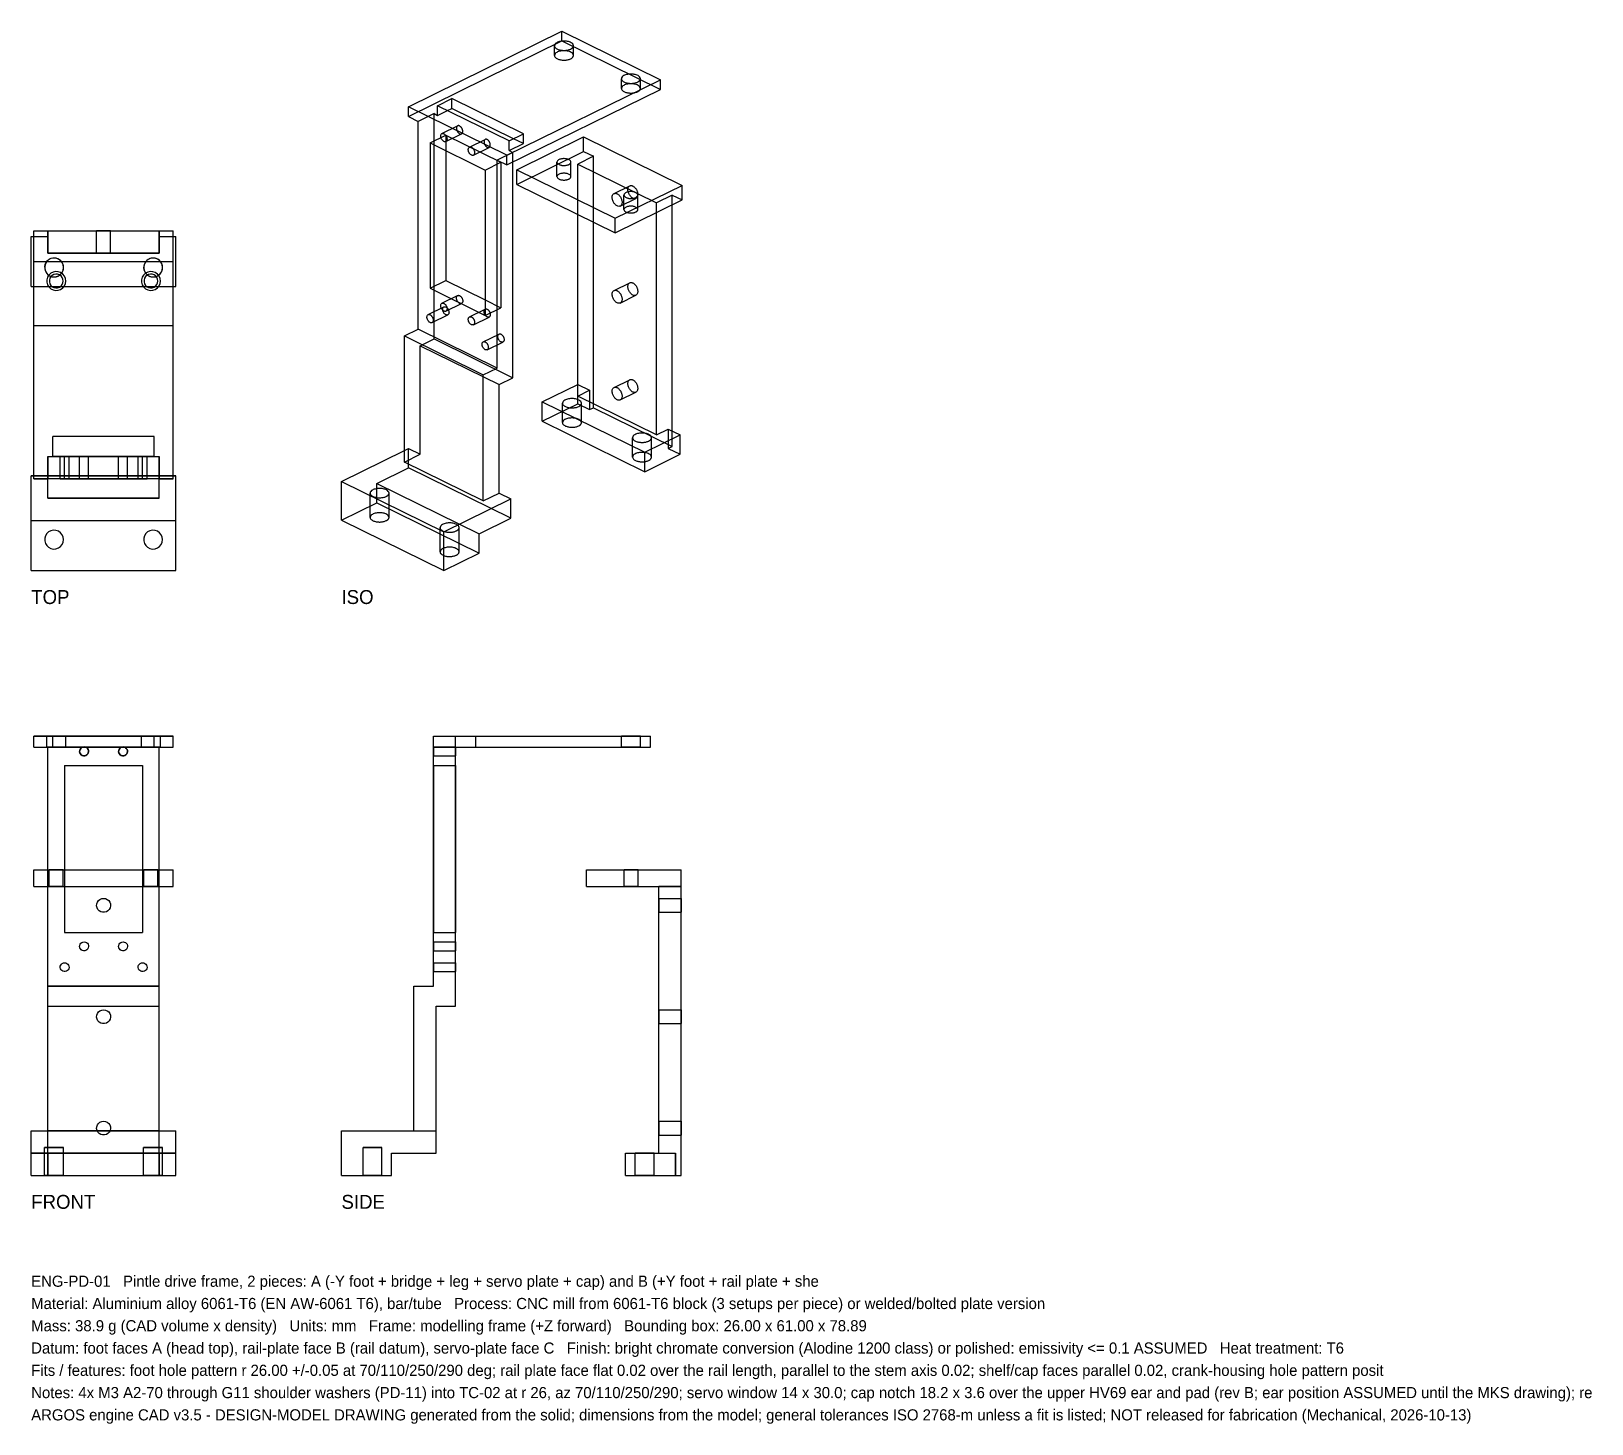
# Model space of a CAD drawing. Header units: millimetres. Extents: x 0 to 280, y -45 to 205.
import ezdxf

# ---------------------------------------------------------------- set-up
doc = ezdxf.new("R2010")
doc.units = ezdxf.units.MM
for name, color, linetype in [('FRONT_HIDDEN', 8, 'CONTINUOUS'), ('FRONT_VISIBLE', 7, 'Continuous'), ('ISO_HIDDEN', 8, 'CONTINUOUS'), ('ISO_VISIBLE', 7, 'Continuous'), ('SIDE_HIDDEN', 8, 'CONTINUOUS'), ('SIDE_VISIBLE', 7, 'Continuous'), ('TOP_HIDDEN', 8, 'CONTINUOUS'), ('TOP_VISIBLE', 7, 'Continuous')]:
    doc.layers.add(name, color=color, linetype=linetype)

msp = doc.modelspace()

# ---------------------------------------------------------------- texts
for s, p in [('ENG-PD-01   Pintle drive frame, 2 pieces: A (-Y foot + bridge + leg + servo plate + cap) and B (+Y foot + rail plate + she', (0, -20)), ('Material: Aluminium alloy 6061-T6 (EN AW-6061 T6), bar/tube   Process: CNC mill from 6061-T6 block (3 setups per piece) or welded/bolted plate version ', (0, -24)), ('Mass: 38.9 g (CAD volume x density)   Units: mm   Frame: modelling frame (+Z forward)   Bounding box: 26.00 x 61.00 x 78.89', (0, -28)), ('Datum: foot faces A (head top), rail-plate face B (rail datum), servo-plate face C   Finish: bright chromate conversion (Alodine 1200 class) or polished: emissivity <= 0.1 ASSUMED   Heat treatment: T6', (0, -32)), ('Fits / features: foot hole pattern r 26.00 +/-0.05 at 70/110/250/290 deg; rail plate face flat 0.02 over the rail length, parallel to the stem axis 0.02; shelf/cap faces parallel 0.02, crank-housing hole pattern posit', (0, -36)), ('Notes: 4x M3 A2-70 through G11 shoulder washers (PD-11) into TC-02 at r 26, az 70/110/250/290; servo window 14 x 30.0; cap notch 18.2 x 3.6 over the upper HV69 ear and pad (rev B; ear position ASSUMED until the MKS drawing); re', (0, -40)), ('ARGOS engine CAD v3.5 - DESIGN-MODEL DRAWING generated from the solid; dimensions from the model; general tolerances ISO 2768-m unless a fit is listed; NOT released for fabrication (Mechanical, 2026-10-13)', (0, -44))]:
    msp.add_text(s, height=2).set_placement(p)
at = {"layer": 'FRONT_VISIBLE'}
msp.add_text('FRONT', height=2.5, dxfattribs=at).set_placement((0, -6))
at = {"layer": 'ISO_VISIBLE'}
msp.add_text('ISO', height=2.5, dxfattribs=at).set_placement((55.72, 102.61))
at = {"layer": 'SIDE_VISIBLE'}
msp.add_text('SIDE', height=2.5, dxfattribs=at).set_placement((55.72, -6))
at = {"layer": 'TOP_VISIBLE'}
msp.add_text('TOP', height=2.5, dxfattribs=at).set_placement((0, 102.61))

# ---------------------------------------------------------------- linework, layer by layer
at = {"layer": 'FRONT_HIDDEN'}
for points in [[(0.5, 76.89), (0.5, 78.89)], [(0.5, 78.89), (25.5, 78.89)], [(6.2, 78.89), (6.05, 78.89), (5.9, 78.89), (5.76, 78.89), (5.61, 78.89), (5.46, 78.89), (5.31, 78.89), (5.17, 78.89), (5.02, 78.89), (4.87, 78.89), (4.72, 78.89), (4.57, 78.89), (4.43, 78.89), (4.28, 78.89), (4.13, 78.89), (3.98, 78.89), (3.83, 78.89), (3.69, 78.89), (3.54, 78.89), (3.39, 78.89), (3.24, 78.89), (3.1, 78.89), (2.95, 78.89), (2.8, 78.89)], [(2.8, 78.89), (2.95, 78.89), (3.1, 78.89), (3.24, 78.89), (3.39, 78.89), (3.54, 78.89), (3.69, 78.89), (3.83, 78.89), (3.98, 78.89), (4.13, 78.89), (4.28, 78.89), (4.43, 78.89), (4.57, 78.89), (4.72, 78.89), (4.87, 78.89), (5.02, 78.89), (5.17, 78.89), (5.31, 78.89), (5.46, 78.89), (5.61, 78.89), (5.76, 78.89), (5.9, 78.89), (6.05, 78.89), (6.2, 78.89)], [(2.8, 76.89), (2.8, 78.89)], [(22.1, 78.89), (3.9, 78.89)], [(22.1, 78.89), (3.9, 78.89)], [(3.9, 76.89), (3.9, 78.89)], [(3.9, 76.89), (3.9, 78.89)], [(6.2, 76.89), (6.2, 78.89)], [(23.2, 78.89), (23.05, 78.89), (22.9, 78.89), (22.76, 78.89), (22.61, 78.89), (22.46, 78.89), (22.31, 78.89), (22.17, 78.89), (22.02, 78.89), (21.87, 78.89), (21.72, 78.89), (21.57, 78.89), (21.43, 78.89), (21.28, 78.89), (21.13, 78.89), (20.98, 78.89), (20.83, 78.89), (20.69, 78.89), (20.54, 78.89), (20.39, 78.89), (20.24, 78.89), (20.1, 78.89), (19.95, 78.89), (19.8, 78.89)], [(19.8, 78.89), (19.95, 78.89), (20.1, 78.89), (20.24, 78.89), (20.39, 78.89), (20.54, 78.89), (20.69, 78.89), (20.83, 78.89), (20.98, 78.89), (21.13, 78.89), (21.28, 78.89), (21.43, 78.89), (21.57, 78.89), (21.72, 78.89), (21.87, 78.89), (22.02, 78.89), (22.17, 78.89), (22.31, 78.89), (22.46, 78.89), (22.61, 78.89), (22.76, 78.89), (22.9, 78.89), (23.05, 78.89), (23.2, 78.89)], [(19.8, 76.89), (19.8, 78.89)], [(22.1, 76.89), (22.1, 78.89)], [(22.1, 76.89), (22.1, 78.89)], [(23.2, 76.89), (23.2, 78.89)], [(25.5, 76.89), (25.5, 78.89)], [(0.5, 76.89), (25.5, 76.89)], [(6.2, 76.89), (6.05, 76.89), (5.9, 76.89), (5.76, 76.89), (5.61, 76.89), (5.46, 76.89), (5.31, 76.89), (5.17, 76.89), (5.02, 76.89), (4.87, 76.89), (4.72, 76.89), (4.57, 76.89), (4.43, 76.89), (4.28, 76.89), (4.13, 76.89), (3.98, 76.89), (3.83, 76.89), (3.69, 76.89), (3.54, 76.89), (3.39, 76.89), (3.24, 76.89), (3.1, 76.89), (2.95, 76.89), (2.8, 76.89)], [(3, 76.89), (3.14, 76.89), (3.28, 76.89), (3.42, 76.89), (3.56, 76.89), (3.7, 76.89), (3.83, 76.89), (3.97, 76.89), (4.11, 76.89), (4.25, 76.89), (4.39, 76.89), (4.53, 76.89), (4.67, 76.89), (4.81, 76.89), (4.95, 76.89), (5.09, 76.89), (5.23, 76.89), (5.37, 76.89), (5.5, 76.89), (5.64, 76.89), (5.78, 76.89), (5.92, 76.89), (6.06, 76.89), (6.2, 76.89)], [(3, 76.89), (3.9, 76.89)], [(3, 30.4), (3, 76.89)], [(9.22, 76.89), (3.9, 76.89)], [(9.5, 76.94), (9.28, 76.91), (9.08, 76.82), (8.92, 76.68), (8.79, 76.51), (8.72, 76.3), (8.7, 76.08), (8.75, 75.87), (8.85, 75.68), (9, 75.52), (9.18, 75.4), (9.39, 75.34), (9.61, 75.34), (9.82, 75.4), (10, 75.52), (10.15, 75.68), (10.25, 75.87), (10.3, 76.08), (10.28, 76.3), (10.21, 76.51), (10.08, 76.68), (9.92, 76.82), (9.72, 76.91), (9.5, 76.94)], [(16.22, 76.89), (9.78, 76.89)], [(16.5, 76.94), (16.28, 76.91), (16.08, 76.82), (15.92, 76.68), (15.79, 76.51), (15.72, 76.3), (15.7, 76.08), (15.75, 75.87), (15.85, 75.68), (16, 75.52), (16.18, 75.4), (16.39, 75.34), (16.61, 75.34), (16.82, 75.4), (17, 75.52), (17.15, 75.68), (17.25, 75.87), (17.3, 76.08), (17.28, 76.3), (17.21, 76.51), (17.08, 76.68), (16.92, 76.82), (16.72, 76.91), (16.5, 76.94)], [(22.1, 76.89), (16.78, 76.89)], [(23.2, 76.89), (23.05, 76.89), (22.9, 76.89), (22.76, 76.89), (22.61, 76.89), (22.46, 76.89), (22.31, 76.89), (22.17, 76.89), (22.02, 76.89), (21.87, 76.89), (21.72, 76.89), (21.57, 76.89), (21.43, 76.89), (21.28, 76.89), (21.13, 76.89), (20.98, 76.89), (20.83, 76.89), (20.69, 76.89), (20.54, 76.89), (20.39, 76.89), (20.24, 76.89), (20.1, 76.89), (19.95, 76.89), (19.8, 76.89)], [(19.8, 76.89), (19.94, 76.89), (20.08, 76.89), (20.22, 76.89), (20.36, 76.89), (20.5, 76.89), (20.63, 76.89), (20.77, 76.89), (20.91, 76.89), (21.05, 76.89), (21.19, 76.89), (21.33, 76.89), (21.47, 76.89), (21.61, 76.89), (21.75, 76.89), (21.89, 76.89), (22.03, 76.89), (22.17, 76.89), (22.3, 76.89), (22.44, 76.89), (22.58, 76.89), (22.72, 76.89), (22.86, 76.89), (23, 76.89)], [(22.1, 76.89), (23, 76.89)], [(23, 30.4), (23, 76.89)], [(6, 73.64), (6, 43.64)], [(6, 73.64), (20, 73.64)], [(20, 73.64), (20, 43.64)], [(0.5, 54.89), (25.5, 54.89)], [(0.5, 51.89), (0.5, 54.89)], [(3, 54.89), (6, 54.89)], [(5.75, 54.89), (5.64, 54.89), (5.53, 54.89), (5.42, 54.89), (5.32, 54.89), (5.21, 54.89), (5.1, 54.89), (4.99, 54.89), (4.88, 54.89), (4.77, 54.89), (4.66, 54.89), (4.55, 54.89), (4.45, 54.89), (4.34, 54.89), (4.23, 54.89), (4.12, 54.89), (4.01, 54.89), (3.9, 54.89), (3.79, 54.89), (3.68, 54.89), (3.58, 54.89), (3.47, 54.89), (3.36, 54.89), (3.25, 54.89)], [(3.25, 54.89), (3.36, 54.89), (3.47, 54.89), (3.58, 54.89), (3.68, 54.89), (3.79, 54.89), (3.9, 54.89), (4.01, 54.89), (4.12, 54.89), (4.23, 54.89), (4.34, 54.89), (4.45, 54.89), (4.55, 54.89), (4.66, 54.89), (4.77, 54.89), (4.88, 54.89), (4.99, 54.89), (5.1, 54.89), (5.21, 54.89), (5.32, 54.89), (5.42, 54.89), (5.53, 54.89), (5.64, 54.89), (5.75, 54.89)], [(3.25, 51.89), (3.25, 54.89)], [(5.75, 51.89), (5.75, 54.89)], [(20, 54.89), (23, 54.89)], [(22.75, 54.89), (22.64, 54.89), (22.53, 54.89), (22.42, 54.89), (22.32, 54.89), (22.21, 54.89), (22.1, 54.89), (21.99, 54.89), (21.88, 54.89), (21.77, 54.89), (21.66, 54.89), (21.55, 54.89), (21.45, 54.89), (21.34, 54.89), (21.23, 54.89), (21.12, 54.89), (21.01, 54.89), (20.9, 54.89), (20.79, 54.89), (20.68, 54.89), (20.58, 54.89), (20.47, 54.89), (20.36, 54.89), (20.25, 54.89)], [(20.25, 54.89), (20.36, 54.89), (20.47, 54.89), (20.58, 54.89), (20.68, 54.89), (20.79, 54.89), (20.9, 54.89), (21.01, 54.89), (21.12, 54.89), (21.23, 54.89), (21.34, 54.89), (21.45, 54.89), (21.55, 54.89), (21.66, 54.89), (21.77, 54.89), (21.88, 54.89), (21.99, 54.89), (22.1, 54.89), (22.21, 54.89), (22.32, 54.89), (22.42, 54.89), (22.53, 54.89), (22.64, 54.89), (22.75, 54.89)], [(20.25, 51.89), (20.25, 54.89)], [(22.75, 51.89), (22.75, 54.89)], [(25.5, 51.89), (25.5, 54.89)], [(0.5, 51.89), (3, 51.89)], [(3, 51.89), (6, 51.89)], [(3, 51.89), (23, 51.89)], [(3, 4), (3, 51.89)], [(3, 0), (3, 51.89)], [(5.75, 51.89), (5.64, 51.89), (5.53, 51.89), (5.42, 51.89), (5.32, 51.89), (5.21, 51.89), (5.1, 51.89), (4.99, 51.89), (4.88, 51.89), (4.77, 51.89), (4.66, 51.89), (4.55, 51.89), (4.45, 51.89), (4.34, 51.89), (4.23, 51.89), (4.12, 51.89), (4.01, 51.89), (3.9, 51.89), (3.79, 51.89), (3.68, 51.89), (3.58, 51.89), (3.47, 51.89), (3.36, 51.89), (3.25, 51.89)], [(3.25, 51.89), (3.36, 51.89), (3.47, 51.89), (3.58, 51.89), (3.68, 51.89), (3.79, 51.89), (3.9, 51.89), (4.01, 51.89), (4.12, 51.89), (4.23, 51.89), (4.34, 51.89), (4.45, 51.89), (4.55, 51.89), (4.66, 51.89), (4.77, 51.89), (4.88, 51.89), (4.99, 51.89), (5.1, 51.89), (5.21, 51.89), (5.32, 51.89), (5.42, 51.89), (5.53, 51.89), (5.64, 51.89), (5.75, 51.89)], [(20, 51.89), (23, 51.89)], [(22.75, 51.89), (22.64, 51.89), (22.53, 51.89), (22.42, 51.89), (22.32, 51.89), (22.21, 51.89), (22.1, 51.89), (21.99, 51.89), (21.88, 51.89), (21.77, 51.89), (21.66, 51.89), (21.55, 51.89), (21.45, 51.89), (21.34, 51.89), (21.23, 51.89), (21.12, 51.89), (21.01, 51.89), (20.9, 51.89), (20.79, 51.89), (20.68, 51.89), (20.58, 51.89), (20.47, 51.89), (20.36, 51.89), (20.25, 51.89)], [(20.25, 51.89), (20.36, 51.89), (20.47, 51.89), (20.58, 51.89), (20.68, 51.89), (20.79, 51.89), (20.9, 51.89), (21.01, 51.89), (21.12, 51.89), (21.23, 51.89), (21.34, 51.89), (21.45, 51.89), (21.55, 51.89), (21.66, 51.89), (21.77, 51.89), (21.88, 51.89), (21.99, 51.89), (22.1, 51.89), (22.21, 51.89), (22.32, 51.89), (22.42, 51.89), (22.53, 51.89), (22.64, 51.89), (22.75, 51.89)], [(23, 4), (23, 51.89)], [(23, 0), (23, 51.89)], [(23, 51.89), (25.5, 51.89)], [(13, 49.75), (13.34, 49.7), (13.65, 49.57), (13.91, 49.35), (14.11, 49.08), (14.22, 48.75), (14.25, 48.41), (14.18, 48.08), (14.02, 47.78), (13.79, 47.53), (13.5, 47.35), (13.17, 47.26), (12.83, 47.26), (12.5, 47.35), (12.21, 47.53), (11.98, 47.78), (11.82, 48.08), (11.75, 48.41), (11.78, 48.75), (11.89, 49.08), (12.09, 49.35), (12.35, 49.57), (12.66, 49.7), (13, 49.75)], [(6, 43.64), (20, 43.64)], [(9.5, 41.94), (9.72, 41.91), (9.92, 41.82), (10.08, 41.68), (10.21, 41.51), (10.28, 41.3), (10.3, 41.08), (10.25, 40.87), (10.15, 40.68), (10, 40.52), (9.82, 40.4), (9.61, 40.34), (9.39, 40.34), (9.18, 40.4), (9, 40.52), (8.85, 40.68), (8.75, 40.87), (8.7, 41.08), (8.72, 41.3), (8.79, 41.51), (8.92, 41.68), (9.08, 41.82), (9.28, 41.91), (9.5, 41.94)], [(16.5, 41.94), (16.72, 41.91), (16.92, 41.82), (17.08, 41.68), (17.21, 41.51), (17.28, 41.3), (17.3, 41.08), (17.25, 40.87), (17.15, 40.68), (17, 40.52), (16.82, 40.4), (16.61, 40.34), (16.39, 40.34), (16.18, 40.4), (16, 40.52), (15.85, 40.68), (15.75, 40.87), (15.7, 41.08), (15.72, 41.3), (15.79, 41.51), (15.92, 41.68), (16.08, 41.82), (16.28, 41.91), (16.5, 41.94)], [(6, 38.19), (6.22, 38.16), (6.42, 38.07), (6.58, 37.93), (6.71, 37.76), (6.78, 37.55), (6.8, 37.33), (6.75, 37.12), (6.65, 36.93), (6.5, 36.77), (6.32, 36.65), (6.11, 36.59), (5.89, 36.59), (5.68, 36.65), (5.5, 36.77), (5.35, 36.93), (5.25, 37.12), (5.2, 37.33), (5.22, 37.55), (5.29, 37.76), (5.42, 37.93), (5.58, 38.07), (5.78, 38.16), (6, 38.19)], [(20, 38.19), (20.22, 38.16), (20.42, 38.07), (20.58, 37.93), (20.71, 37.76), (20.78, 37.55), (20.8, 37.33), (20.75, 37.12), (20.65, 36.93), (20.5, 36.77), (20.32, 36.65), (20.11, 36.59), (19.89, 36.59), (19.68, 36.65), (19.5, 36.77), (19.35, 36.93), (19.25, 37.12), (19.2, 37.33), (19.22, 37.55), (19.29, 37.76), (19.42, 37.93), (19.58, 38.07), (19.78, 38.16), (20, 38.19)], [(23, 34), (3, 34)], [(3, 30.4), (23, 30.4)], [(3, 30.4), (23, 30.4)], [(3, 8), (3, 30.4)], [(13, 29.75), (13.34, 29.7), (13.65, 29.57), (13.91, 29.35), (14.11, 29.08), (14.22, 28.75), (14.25, 28.41), (14.18, 28.08), (14.02, 27.78), (13.79, 27.53), (13.5, 27.35), (13.17, 27.26), (12.83, 27.26), (12.5, 27.35), (12.21, 27.53), (11.98, 27.78), (11.82, 28.08), (11.75, 28.41), (11.78, 28.75), (11.89, 29.08), (12.09, 29.35), (12.35, 29.57), (12.66, 29.7), (13, 29.75)], [(13, 29.75), (13.34, 29.7), (13.65, 29.57), (13.91, 29.35), (14.11, 29.08), (14.22, 28.75), (14.25, 28.41), (14.18, 28.08), (14.02, 27.78), (13.79, 27.53), (13.5, 27.35), (13.17, 27.26), (12.83, 27.26), (12.5, 27.35), (12.21, 27.53), (11.98, 27.78), (11.82, 28.08), (11.75, 28.41), (11.78, 28.75), (11.89, 29.08), (12.09, 29.35), (12.35, 29.57), (12.66, 29.7), (13, 29.75)], [(23, 8), (23, 30.4)], [(13, 9.75), (13.34, 9.7), (13.65, 9.57), (13.91, 9.35), (14.11, 9.08), (14.22, 8.75), (14.25, 8.41), (14.18, 8.08), (14.02, 7.78), (13.79, 7.53), (13.5, 7.35), (13.17, 7.26), (12.83, 7.26), (12.5, 7.35), (12.21, 7.53), (11.98, 7.78), (11.82, 8.08), (11.75, 8.41), (11.78, 8.75), (11.89, 9.08), (12.09, 9.35), (12.35, 9.57), (12.66, 9.7), (13, 9.75)], [(13, 9.75), (13.34, 9.7), (13.65, 9.57), (13.91, 9.35), (14.11, 9.08), (14.22, 8.75), (14.25, 8.41), (14.18, 8.08), (14.02, 7.78), (13.79, 7.53), (13.5, 7.35), (13.17, 7.26), (12.83, 7.26), (12.5, 7.35), (12.21, 7.53), (11.98, 7.78), (11.82, 8.08), (11.75, 8.41), (11.78, 8.75), (11.89, 9.08), (12.09, 9.35), (12.35, 9.57), (12.66, 9.7), (13, 9.75)], [(0, 4), (0, 8)], [(0, 8), (3, 8)], [(23, 8), (3, 8)], [(23, 8), (26, 8)], [(26, 4), (26, 8)], [(0, 0), (0, 4)], [(0, 0), (0, 4)], [(0, 4), (3, 4)], [(0, 4), (26, 4)], [(0, 0), (0, 4)], [(26, 4), (0, 4)], [(0, 4), (26, 4)], [(5.81, 5), (5.66, 5), (5.51, 5), (5.36, 5), (5.22, 5), (5.07, 5), (4.92, 5), (4.77, 5), (4.62, 5), (4.48, 5), (4.33, 5), (4.18, 5), (4.03, 5), (3.89, 5), (3.74, 5), (3.59, 5), (3.44, 5), (3.29, 5), (3.15, 5), (3, 5), (2.85, 5), (2.7, 5), (2.56, 5), (2.41, 5)], [(2.41, 5), (2.56, 5), (2.7, 5), (2.85, 5), (3, 5), (3.15, 5), (3.29, 5), (3.44, 5), (3.59, 5), (3.74, 5), (3.89, 5), (4.03, 5), (4.18, 5), (4.33, 5), (4.48, 5), (4.62, 5), (4.77, 5), (4.92, 5), (5.07, 5), (5.22, 5), (5.36, 5), (5.51, 5), (5.66, 5), (5.81, 5)], [(2.41, 0), (2.41, 5)], [(5.81, 4), (5.66, 4), (5.51, 4), (5.36, 4), (5.22, 4), (5.07, 4), (4.92, 4), (4.77, 4), (4.62, 4), (4.48, 4), (4.33, 4), (4.18, 4), (4.03, 4), (3.89, 4), (3.74, 4), (3.59, 4), (3.44, 4), (3.29, 4), (3.15, 4), (3, 4), (2.85, 4), (2.7, 4), (2.56, 4), (2.41, 4)], [(2.41, 4), (2.56, 4), (2.7, 4), (2.85, 4), (3, 4), (3.15, 4), (3.29, 4), (3.44, 4), (3.59, 4), (3.74, 4), (3.89, 4), (4.03, 4), (4.18, 4), (4.33, 4), (4.48, 4), (4.62, 4), (4.77, 4), (4.92, 4), (5.07, 4), (5.22, 4), (5.36, 4), (5.51, 4), (5.66, 4), (5.81, 4)], [(2.41, 0), (2.41, 4)], [(23, 4), (3, 4)], [(3, 4), (3, 0)], [(5.81, 0), (5.81, 5)], [(5.81, 0), (5.81, 4)], [(23.59, 5), (23.44, 5), (23.3, 5), (23.15, 5), (23, 5), (22.85, 5), (22.71, 5), (22.56, 5), (22.41, 5), (22.26, 5), (22.11, 5), (21.97, 5), (21.82, 5), (21.67, 5), (21.52, 5), (21.38, 5), (21.23, 5), (21.08, 5), (20.93, 5), (20.78, 5), (20.64, 5), (20.49, 5), (20.34, 5), (20.19, 5)], [(20.19, 5), (20.34, 5), (20.49, 5), (20.64, 5), (20.78, 5), (20.93, 5), (21.08, 5), (21.23, 5), (21.38, 5), (21.52, 5), (21.67, 5), (21.82, 5), (21.97, 5), (22.11, 5), (22.26, 5), (22.41, 5), (22.56, 5), (22.71, 5), (22.85, 5), (23, 5), (23.15, 5), (23.3, 5), (23.44, 5), (23.59, 5)], [(20.19, 0), (20.19, 5)], [(23.59, 4), (23.44, 4), (23.3, 4), (23.15, 4), (23, 4), (22.85, 4), (22.71, 4), (22.56, 4), (22.41, 4), (22.26, 4), (22.11, 4), (21.97, 4), (21.82, 4), (21.67, 4), (21.52, 4), (21.38, 4), (21.23, 4), (21.08, 4), (20.93, 4), (20.78, 4), (20.64, 4), (20.49, 4), (20.34, 4), (20.19, 4)], [(20.19, 4), (20.34, 4), (20.49, 4), (20.64, 4), (20.78, 4), (20.93, 4), (21.08, 4), (21.23, 4), (21.38, 4), (21.52, 4), (21.67, 4), (21.82, 4), (21.97, 4), (22.11, 4), (22.26, 4), (22.41, 4), (22.56, 4), (22.71, 4), (22.85, 4), (23, 4), (23.15, 4), (23.3, 4), (23.44, 4), (23.59, 4)], [(20.19, 0), (20.19, 4)], [(23, 4), (26, 4)], [(23, 4), (23, 0)], [(23.59, 0), (23.59, 5)], [(23.59, 0), (23.59, 4)], [(26, 0), (26, 4)], [(26, 0), (26, 4)], [(26, 0), (26, 4)], [(0, 0), (3, 0)], [(0, 0), (26, 0)], [(0, 0), (26, 0)], [(5.81, 0), (5.66, 0), (5.51, 0), (5.36, 0), (5.22, 0), (5.07, 0), (4.92, 0), (4.77, 0), (4.62, 0), (4.48, 0), (4.33, 0), (4.18, 0), (4.03, 0), (3.89, 0), (3.74, 0), (3.59, 0), (3.44, 0), (3.29, 0), (3.15, 0), (3, 0), (2.85, 0), (2.7, 0), (2.56, 0), (2.41, 0)], [(2.41, 0), (2.56, 0), (2.7, 0), (2.85, 0), (3, 0), (3.15, 0), (3.29, 0), (3.44, 0), (3.59, 0), (3.74, 0), (3.89, 0), (4.03, 0), (4.18, 0), (4.33, 0), (4.48, 0), (4.62, 0), (4.77, 0), (4.92, 0), (5.07, 0), (5.22, 0), (5.36, 0), (5.51, 0), (5.66, 0), (5.81, 0)], [(5.81, 0), (5.66, 0), (5.51, 0), (5.36, 0), (5.22, 0), (5.07, 0), (4.92, 0), (4.77, 0), (4.62, 0), (4.48, 0), (4.33, 0), (4.18, 0), (4.03, 0), (3.89, 0), (3.74, 0), (3.59, 0), (3.44, 0), (3.29, 0), (3.15, 0), (3, 0), (2.85, 0), (2.7, 0), (2.56, 0), (2.41, 0)], [(2.41, 0), (2.56, 0), (2.7, 0), (2.85, 0), (3, 0), (3.15, 0), (3.29, 0), (3.44, 0), (3.59, 0), (3.74, 0), (3.89, 0), (4.03, 0), (4.18, 0), (4.33, 0), (4.48, 0), (4.62, 0), (4.77, 0), (4.92, 0), (5.07, 0), (5.22, 0), (5.36, 0), (5.51, 0), (5.66, 0), (5.81, 0)], [(3, 0), (23, 0)], [(23.59, 0), (23.44, 0), (23.3, 0), (23.15, 0), (23, 0), (22.85, 0), (22.71, 0), (22.56, 0), (22.41, 0), (22.26, 0), (22.11, 0), (21.97, 0), (21.82, 0), (21.67, 0), (21.52, 0), (21.38, 0), (21.23, 0), (21.08, 0), (20.93, 0), (20.78, 0), (20.64, 0), (20.49, 0), (20.34, 0), (20.19, 0)], [(20.19, 0), (20.34, 0), (20.49, 0), (20.64, 0), (20.78, 0), (20.93, 0), (21.08, 0), (21.23, 0), (21.38, 0), (21.52, 0), (21.67, 0), (21.82, 0), (21.97, 0), (22.11, 0), (22.26, 0), (22.41, 0), (22.56, 0), (22.71, 0), (22.85, 0), (23, 0), (23.15, 0), (23.3, 0), (23.44, 0), (23.59, 0)], [(23.59, 0), (23.44, 0), (23.3, 0), (23.15, 0), (23, 0), (22.85, 0), (22.71, 0), (22.56, 0), (22.41, 0), (22.26, 0), (22.11, 0), (21.97, 0), (21.82, 0), (21.67, 0), (21.52, 0), (21.38, 0), (21.23, 0), (21.08, 0), (20.93, 0), (20.78, 0), (20.64, 0), (20.49, 0), (20.34, 0), (20.19, 0)], [(20.19, 0), (20.34, 0), (20.49, 0), (20.64, 0), (20.78, 0), (20.93, 0), (21.08, 0), (21.23, 0), (21.38, 0), (21.52, 0), (21.67, 0), (21.82, 0), (21.97, 0), (22.11, 0), (22.26, 0), (22.41, 0), (22.56, 0), (22.71, 0), (22.85, 0), (23, 0), (23.15, 0), (23.3, 0), (23.44, 0), (23.59, 0)], [(23, 0), (26, 0)]]:
    msp.add_lwpolyline(points, dxfattribs=at)
at = {"layer": 'FRONT_VISIBLE'}
for points in [[(25.5, 78.89), (0.5, 78.89)], [(0.5, 76.89), (0.5, 78.89)], [(25.5, 76.89), (25.5, 78.89)], [(0.5, 76.89), (3, 76.89)], [(2.8, 76.89), (2.81, 76.89), (2.82, 76.89), (2.83, 76.89), (2.83, 76.89), (2.84, 76.89), (2.85, 76.89), (2.86, 76.89), (2.87, 76.89), (2.88, 76.89), (2.89, 76.89), (2.9, 76.89), (2.9, 76.89), (2.91, 76.89), (2.92, 76.89), (2.93, 76.89), (2.94, 76.89), (2.95, 76.89), (2.96, 76.89), (2.97, 76.89), (2.97, 76.89), (2.98, 76.89), (2.99, 76.89), (3, 76.89)], [(3, 34), (3, 76.89)], [(9.5, 76.94), (9.72, 76.91), (9.92, 76.82), (10.08, 76.68), (10.21, 76.51), (10.28, 76.3), (10.3, 76.08), (10.25, 75.87), (10.15, 75.68), (10, 75.52), (9.82, 75.4), (9.61, 75.34), (9.39, 75.34), (9.18, 75.4), (9, 75.52), (8.85, 75.68), (8.75, 75.87), (8.7, 76.08), (8.72, 76.3), (8.79, 76.51), (8.92, 76.68), (9.08, 76.82), (9.28, 76.91), (9.5, 76.94)], [(9.78, 76.89), (9.22, 76.89)], [(16.5, 76.94), (16.72, 76.91), (16.92, 76.82), (17.08, 76.68), (17.21, 76.51), (17.28, 76.3), (17.3, 76.08), (17.25, 75.87), (17.15, 75.68), (17, 75.52), (16.82, 75.4), (16.61, 75.34), (16.39, 75.34), (16.18, 75.4), (16, 75.52), (15.85, 75.68), (15.75, 75.87), (15.7, 76.08), (15.72, 76.3), (15.79, 76.51), (15.92, 76.68), (16.08, 76.82), (16.28, 76.91), (16.5, 76.94)], [(16.78, 76.89), (16.22, 76.89)], [(23, 34), (23, 76.89)], [(23, 76.89), (25.5, 76.89)], [(23, 76.89), (23.01, 76.89), (23.02, 76.89), (23.03, 76.89), (23.03, 76.89), (23.04, 76.89), (23.05, 76.89), (23.06, 76.89), (23.07, 76.89), (23.08, 76.89), (23.09, 76.89), (23.1, 76.89), (23.1, 76.89), (23.11, 76.89), (23.12, 76.89), (23.13, 76.89), (23.14, 76.89), (23.15, 76.89), (23.16, 76.89), (23.17, 76.89), (23.17, 76.89), (23.18, 76.89), (23.19, 76.89), (23.2, 76.89)], [(6, 73.64), (20, 73.64)], [(6, 73.64), (6, 43.64)], [(20, 73.64), (20, 43.64)], [(0.5, 54.89), (3, 54.89)], [(0.5, 51.89), (0.5, 54.89)], [(6, 54.89), (20, 54.89)], [(23, 54.89), (25.5, 54.89)], [(25.5, 51.89), (25.5, 54.89)], [(0.5, 51.89), (3, 51.89)], [(6, 51.89), (20, 51.89)], [(23, 51.89), (25.5, 51.89)], [(13, 49.75), (13.34, 49.7), (13.65, 49.57), (13.91, 49.35), (14.11, 49.08), (14.22, 48.75), (14.25, 48.41), (14.18, 48.08), (14.02, 47.78), (13.79, 47.53), (13.5, 47.35), (13.17, 47.26), (12.83, 47.26), (12.5, 47.35), (12.21, 47.53), (11.98, 47.78), (11.82, 48.08), (11.75, 48.41), (11.78, 48.75), (11.89, 49.08), (12.09, 49.35), (12.35, 49.57), (12.66, 49.7), (13, 49.75)], [(6, 43.64), (20, 43.64)], [(9.5, 41.94), (9.72, 41.91), (9.92, 41.82), (10.08, 41.68), (10.21, 41.51), (10.28, 41.3), (10.3, 41.08), (10.25, 40.87), (10.15, 40.68), (10, 40.52), (9.82, 40.4), (9.61, 40.34), (9.39, 40.34), (9.18, 40.4), (9, 40.52), (8.85, 40.68), (8.75, 40.87), (8.7, 41.08), (8.72, 41.3), (8.79, 41.51), (8.92, 41.68), (9.08, 41.82), (9.28, 41.91), (9.5, 41.94)], [(16.5, 41.94), (16.72, 41.91), (16.92, 41.82), (17.08, 41.68), (17.21, 41.51), (17.28, 41.3), (17.3, 41.08), (17.25, 40.87), (17.15, 40.68), (17, 40.52), (16.82, 40.4), (16.61, 40.34), (16.39, 40.34), (16.18, 40.4), (16, 40.52), (15.85, 40.68), (15.75, 40.87), (15.7, 41.08), (15.72, 41.3), (15.79, 41.51), (15.92, 41.68), (16.08, 41.82), (16.28, 41.91), (16.5, 41.94)], [(6, 38.19), (6.22, 38.16), (6.42, 38.07), (6.58, 37.93), (6.71, 37.76), (6.78, 37.55), (6.8, 37.33), (6.75, 37.12), (6.65, 36.93), (6.5, 36.77), (6.32, 36.65), (6.11, 36.59), (5.89, 36.59), (5.68, 36.65), (5.5, 36.77), (5.35, 36.93), (5.25, 37.12), (5.2, 37.33), (5.22, 37.55), (5.29, 37.76), (5.42, 37.93), (5.58, 38.07), (5.78, 38.16), (6, 38.19)], [(20, 38.19), (20.22, 38.16), (20.42, 38.07), (20.58, 37.93), (20.71, 37.76), (20.78, 37.55), (20.8, 37.33), (20.75, 37.12), (20.65, 36.93), (20.5, 36.77), (20.32, 36.65), (20.11, 36.59), (19.89, 36.59), (19.68, 36.65), (19.5, 36.77), (19.35, 36.93), (19.25, 37.12), (19.2, 37.33), (19.22, 37.55), (19.29, 37.76), (19.42, 37.93), (19.58, 38.07), (19.78, 38.16), (20, 38.19)], [(3, 34), (23, 34)], [(3, 8), (3, 34)], [(23, 8), (23, 34)], [(0, 0), (0, 8)], [(0, 8), (26, 8)], [(26, 0), (26, 8)], [(0, 0), (26, 0)]]:
    msp.add_lwpolyline(points, dxfattribs=at)
at = {"layer": 'ISO_HIDDEN'}
for points in [[(95.32, 203.73), (95.32, 205.47)], [(67.74, 190.15), (95.32, 203.73)], [(93.97, 201.12), (93.97, 202.86)], [(97.37, 201.12), (97.34, 201.29), (97.24, 201.44), (97.11, 201.57), (96.96, 201.66), (96.8, 201.74), (96.64, 201.81), (96.47, 201.86), (96.29, 201.9), (96.12, 201.93), (95.94, 201.95), (95.76, 201.96), (95.58, 201.96), (95.41, 201.95), (95.23, 201.93), (95.05, 201.9), (94.88, 201.86), (94.71, 201.81), (94.54, 201.74), (94.38, 201.66), (94.23, 201.57), (94.11, 201.44), (94.01, 201.29), (93.97, 201.12)], [(95.32, 203.73), (113, 195.03)], [(97.37, 201.12), (97.37, 202.86)], [(93.97, 201.12), (94, 200.98), (94.06, 200.85), (94.15, 200.74), (94.26, 200.65), (94.38, 200.57), (94.51, 200.51), (94.64, 200.45), (94.78, 200.41), (94.92, 200.37), (95.06, 200.34), (95.2, 200.32), (95.34, 200.3), (95.48, 200.29), (95.62, 200.28), (95.77, 200.28), (95.91, 200.29), (96.05, 200.3), (96.19, 200.32), (96.33, 200.35), (96.47, 200.38), (96.61, 200.42), (96.74, 200.47), (96.88, 200.53)], [(96.88, 200.53), (96.91, 200.54), (96.94, 200.56), (96.97, 200.58), (97, 200.6), (97.03, 200.61), (97.06, 200.63), (97.09, 200.66), (97.12, 200.68), (97.14, 200.7), (97.17, 200.72), (97.2, 200.75), (97.22, 200.77), (97.24, 200.8), (97.27, 200.83), (97.29, 200.85), (97.3, 200.88), (97.32, 200.92), (97.34, 200.95), (97.35, 200.98), (97.36, 201.01), (97.37, 201.05), (97.37, 201.08), (97.37, 201.12)], [(105.99, 195.2), (105.99, 196.94)], [(109.39, 195.2), (109.39, 196.94)], [(109.39, 195.2), (109.36, 195.37), (109.26, 195.52), (109.13, 195.65), (108.98, 195.75), (108.83, 195.83), (108.66, 195.89), (108.49, 195.94), (108.31, 195.98), (108.14, 196.01), (107.96, 196.03), (107.78, 196.04), (107.6, 196.04), (107.43, 196.03), (107.25, 196.01), (107.07, 195.98), (106.9, 195.94), (106.73, 195.89), (106.56, 195.83), (106.4, 195.75), (106.26, 195.65), (106.13, 195.52), (106.03, 195.37), (105.99, 195.2)], [(105.99, 195.2), (106.02, 195.06), (106.08, 194.93), (106.18, 194.83), (106.28, 194.73), (106.4, 194.66), (106.53, 194.59), (106.66, 194.54), (106.8, 194.49), (106.94, 194.45), (107.08, 194.42), (107.22, 194.4), (107.36, 194.38), (107.5, 194.37), (107.64, 194.36), (107.79, 194.37), (107.93, 194.37), (108.07, 194.39), (108.21, 194.4), (108.35, 194.43), (108.49, 194.46), (108.63, 194.5), (108.77, 194.55), (108.9, 194.61)], [(108.9, 194.61), (108.93, 194.63), (108.96, 194.64), (108.99, 194.66), (109.02, 194.68), (109.05, 194.7), (109.08, 194.72), (109.11, 194.74), (109.14, 194.76), (109.16, 194.78), (109.19, 194.8), (109.22, 194.83), (109.24, 194.85), (109.26, 194.88), (109.29, 194.91), (109.31, 194.94), (109.33, 194.97), (109.34, 195), (109.36, 195.03), (109.37, 195.06), (109.38, 195.1), (109.39, 195.13), (109.39, 195.17), (109.39, 195.2)], [(72.34, 190.68), (69.51, 189.28)], [(72.34, 190.68), (72.98, 190.36)], [(72.34, 150.21), (72.34, 190.68)], [(72.98, 190.36), (72.98, 192.1)], [(72.98, 190.36), (74.74, 191.23)], [(73.75, 187.08), (76.58, 188.48)], [(76.58, 188.48), (76.51, 188.43), (76.45, 188.36), (76.41, 188.28), (76.38, 188.19), (76.37, 188.1), (76.37, 188.01), (76.38, 187.93), (76.39, 187.84), (76.41, 187.75), (76.44, 187.67), (76.47, 187.58), (76.51, 187.5), (76.56, 187.42), (76.61, 187.35), (76.66, 187.28), (76.73, 187.22), (76.79, 187.16), (76.86, 187.1), (76.94, 187.06), (77.03, 187.03), (77.11, 187.01), (77.2, 187.01), (77.29, 187.04)], [(76.93, 188.46), (76.92, 188.46), (76.91, 188.47), (76.89, 188.48), (76.88, 188.48), (76.86, 188.49), (76.85, 188.49), (76.83, 188.49), (76.82, 188.5), (76.8, 188.5), (76.78, 188.5), (76.77, 188.51), (76.75, 188.51), (76.74, 188.51), (76.72, 188.51), (76.7, 188.51), (76.69, 188.51), (76.67, 188.51), (76.66, 188.5), (76.64, 188.5), (76.63, 188.49), (76.61, 188.49), (76.6, 188.48), (76.58, 188.48)], [(77.29, 187.04), (77.35, 187.08), (77.4, 187.13), (77.44, 187.2), (77.47, 187.26), (77.49, 187.34), (77.5, 187.41), (77.5, 187.48), (77.5, 187.56), (77.49, 187.63), (77.48, 187.7), (77.46, 187.77), (77.43, 187.84), (77.41, 187.91), (77.38, 187.98), (77.34, 188.04), (77.3, 188.11), (77.26, 188.17), (77.22, 188.22), (77.17, 188.28), (77.12, 188.33), (77.06, 188.38), (77, 188.42), (76.93, 188.46)], [(71.63, 185.41), (74.46, 186.8)], [(74.46, 185.65), (77.29, 187.04)], [(74.46, 186.8), (74.46, 184.02)], [(74.46, 186.8), (84.36, 181.93)], [(78.7, 184.65), (81.53, 186.04)], [(81.53, 186.04), (81.46, 185.99), (81.4, 185.92), (81.36, 185.84), (81.33, 185.76), (81.32, 185.67), (81.32, 185.58), (81.33, 185.49), (81.34, 185.4), (81.36, 185.31), (81.39, 185.23), (81.42, 185.15), (81.46, 185.06), (81.51, 184.99), (81.56, 184.91), (81.61, 184.84), (81.68, 184.78), (81.74, 184.72), (81.81, 184.67), (81.89, 184.62), (81.98, 184.59), (82.06, 184.57), (82.15, 184.58), (82.24, 184.6)], [(81.88, 186.02), (81.87, 186.03), (81.86, 186.03), (81.84, 186.04), (81.83, 186.04), (81.81, 186.05), (81.8, 186.05), (81.78, 186.06), (81.76, 186.06), (81.75, 186.06), (81.73, 186.07), (81.72, 186.07), (81.7, 186.07), (81.69, 186.07), (81.67, 186.07), (81.65, 186.07), (81.64, 186.07), (81.62, 186.07), (81.61, 186.07), (81.59, 186.06), (81.58, 186.06), (81.56, 186.05), (81.55, 186.05), (81.53, 186.04)], [(82.24, 184.6), (82.3, 184.64), (82.35, 184.7), (82.39, 184.76), (82.42, 184.83), (82.44, 184.9), (82.45, 184.97), (82.45, 185.04), (82.45, 185.12), (82.44, 185.19), (82.42, 185.26), (82.41, 185.33), (82.38, 185.4), (82.36, 185.47), (82.33, 185.54), (82.29, 185.61), (82.25, 185.67), (82.21, 185.73), (82.17, 185.79), (82.12, 185.84), (82.07, 185.89), (82.01, 185.94), (81.95, 185.98), (81.88, 186.02)], [(85.84, 184.03), (85.84, 185.77)], [(85.84, 184.03), (88.39, 185.28)], [(88.39, 185.28), (86.62, 186.15)], [(88.39, 185.28), (88.39, 187.02)], [(99.21, 183.89), (99.21, 186.5)], [(79.41, 183.21), (82.24, 184.6)], [(86.48, 183.71), (83.65, 182.32)], [(85.84, 184.03), (86.48, 183.71)], [(86.48, 181.97), (86.48, 183.71)], [(87.19, 177.97), (99.21, 183.89)], [(100.98, 183.02), (98.15, 181.62)], [(99.21, 183.89), (100.98, 183.02)], [(100.98, 137.85), (100.98, 183.02)], [(81.53, 180.54), (84.36, 181.93)], [(84.36, 181.93), (84.36, 155.82)], [(94.42, 179.36), (94.42, 181.97)], [(96.92, 179.36), (96.9, 179.49), (96.83, 179.6), (96.73, 179.69), (96.62, 179.76), (96.51, 179.82), (96.38, 179.87), (96.26, 179.9), (96.13, 179.93), (96, 179.95), (95.87, 179.97), (95.74, 179.97), (95.61, 179.97), (95.48, 179.97), (95.35, 179.95), (95.22, 179.93), (95.09, 179.9), (94.96, 179.87), (94.84, 179.82), (94.72, 179.76), (94.62, 179.69), (94.52, 179.6), (94.45, 179.49), (94.42, 179.36)], [(96.92, 179.36), (96.92, 181.97)], [(98.15, 181.62), (112.29, 174.66)], [(98.15, 172.57), (98.15, 181.62)], [(94.42, 179.36), (94.44, 179.26), (94.49, 179.16), (94.56, 179.08), (94.64, 179.02), (94.73, 178.96), (94.82, 178.91), (94.92, 178.87), (95.02, 178.84), (95.12, 178.81), (95.22, 178.79), (95.32, 178.77), (95.43, 178.76), (95.53, 178.75), (95.64, 178.74), (95.74, 178.75), (95.85, 178.75), (95.95, 178.76), (96.06, 178.77), (96.16, 178.79), (96.26, 178.82), (96.36, 178.85), (96.46, 178.88), (96.56, 178.92)], [(96.56, 178.92), (96.58, 178.94), (96.6, 178.95), (96.63, 178.96), (96.65, 178.97), (96.67, 178.99), (96.69, 179), (96.71, 179.02), (96.73, 179.03), (96.75, 179.05), (96.77, 179.07), (96.79, 179.09), (96.81, 179.1), (96.83, 179.12), (96.84, 179.14), (96.86, 179.17), (96.87, 179.19), (96.89, 179.21), (96.9, 179.23), (96.91, 179.26), (96.91, 179.28), (96.92, 179.31), (96.92, 179.33), (96.92, 179.36)], [(104.67, 176.31), (107.5, 177.71)], [(108.6, 175.46), (108.47, 175.42), (108.33, 175.42), (108.19, 175.44), (108.06, 175.49), (107.94, 175.56), (107.83, 175.64), (107.72, 175.74), (107.63, 175.84), (107.54, 175.95), (107.46, 176.06), (107.39, 176.18), (107.33, 176.31), (107.27, 176.44), (107.23, 176.57), (107.2, 176.71), (107.17, 176.85), (107.16, 176.98), (107.17, 177.12), (107.19, 177.26), (107.23, 177.4), (107.29, 177.52), (107.38, 177.63), (107.5, 177.71)], [(107.5, 177.71), (107.52, 177.72), (107.54, 177.73), (107.56, 177.74), (107.59, 177.74), (107.61, 177.75), (107.64, 177.75), (107.66, 177.75), (107.69, 177.76), (107.71, 177.76), (107.74, 177.76), (107.76, 177.76), (107.79, 177.75), (107.81, 177.75), (107.84, 177.75), (107.86, 177.74), (107.88, 177.74), (107.91, 177.73), (107.93, 177.72), (107.96, 177.71), (107.98, 177.7), (108, 177.69), (108.03, 177.68), (108.05, 177.67)], [(108.05, 177.67), (108.15, 177.62), (108.24, 177.55), (108.33, 177.48), (108.41, 177.4), (108.49, 177.31), (108.56, 177.22), (108.62, 177.13), (108.68, 177.03), (108.74, 176.93), (108.79, 176.82), (108.83, 176.72), (108.86, 176.61), (108.89, 176.49), (108.91, 176.38), (108.93, 176.27), (108.93, 176.15), (108.93, 176.04), (108.91, 175.92), (108.88, 175.81), (108.84, 175.71), (108.78, 175.61), (108.7, 175.53), (108.6, 175.46)], [(105.77, 174.07), (105.64, 174.03), (105.5, 174.02), (105.36, 174.05), (105.23, 174.1), (105.11, 174.17), (105, 174.25), (104.89, 174.34), (104.8, 174.45), (104.71, 174.55), (104.63, 174.67), (104.56, 174.79), (104.5, 174.92), (104.45, 175.05), (104.4, 175.18), (104.37, 175.31), (104.35, 175.45), (104.34, 175.59), (104.34, 175.73), (104.36, 175.87), (104.4, 176), (104.46, 176.13), (104.55, 176.24), (104.67, 176.31)], [(104.67, 176.31), (104.69, 176.33), (104.71, 176.33), (104.74, 176.34), (104.76, 176.35), (104.78, 176.35), (104.81, 176.36), (104.83, 176.36), (104.86, 176.36), (104.88, 176.37), (104.91, 176.36), (104.93, 176.36), (104.96, 176.36), (104.98, 176.36), (105.01, 176.35), (105.03, 176.35), (105.06, 176.34), (105.08, 176.34), (105.1, 176.33), (105.13, 176.32), (105.15, 176.31), (105.17, 176.3), (105.2, 176.29), (105.22, 176.28)], [(105.22, 176.28), (105.32, 176.23), (105.41, 176.16), (105.5, 176.09), (105.58, 176.01), (105.66, 175.92), (105.73, 175.83), (105.8, 175.73), (105.86, 175.64), (105.91, 175.53), (105.96, 175.43), (106, 175.32), (106.03, 175.21), (106.06, 175.1), (106.08, 174.99), (106.1, 174.87), (106.1, 174.76), (106.1, 174.65), (106.08, 174.53), (106.05, 174.42), (106.01, 174.31), (105.95, 174.22), (105.87, 174.13), (105.77, 174.07)], [(105.77, 174.07), (108.6, 175.46)], [(106.44, 173.44), (106.44, 176.05)], [(108.94, 173.44), (108.92, 173.57), (108.85, 173.68), (108.75, 173.77), (108.64, 173.84), (108.53, 173.9), (108.4, 173.95), (108.28, 173.99), (108.15, 174.01), (108.02, 174.04), (107.89, 174.05), (107.76, 174.06), (107.63, 174.06), (107.5, 174.05), (107.37, 174.04), (107.24, 174.01), (107.11, 173.99), (106.98, 173.95), (106.86, 173.9), (106.75, 173.84), (106.64, 173.77), (106.54, 173.68), (106.47, 173.57), (106.44, 173.44)], [(108.94, 173.44), (108.94, 176.05)], [(115.12, 176.05), (112.29, 174.66)], [(112.29, 172.92), (112.29, 174.66)], [(115.12, 174.31), (115.12, 176.05)], [(115.12, 176.05), (116.89, 175.18)], [(106.44, 173.44), (106.46, 173.34), (106.51, 173.24), (106.58, 173.16), (106.66, 173.1), (106.75, 173.04), (106.84, 172.99), (106.94, 172.95), (107.04, 172.92), (107.14, 172.89), (107.24, 172.87), (107.34, 172.85), (107.45, 172.84), (107.55, 172.83), (107.66, 172.83), (107.76, 172.83), (107.87, 172.83), (107.97, 172.84), (108.08, 172.86), (108.18, 172.87), (108.28, 172.9), (108.38, 172.93), (108.48, 172.96), (108.58, 173.01)], [(108.58, 173.01), (108.6, 173.02), (108.62, 173.03), (108.65, 173.04), (108.67, 173.06), (108.69, 173.07), (108.71, 173.08), (108.73, 173.1), (108.75, 173.12), (108.77, 173.13), (108.79, 173.15), (108.81, 173.17), (108.83, 173.19), (108.85, 173.21), (108.86, 173.23), (108.88, 173.25), (108.89, 173.27), (108.91, 173.29), (108.92, 173.31), (108.93, 173.34), (108.93, 173.36), (108.94, 173.39), (108.94, 173.42), (108.94, 173.44)], [(104.67, 158.91), (107.5, 160.3)], [(108.6, 158.06), (108.47, 158.01), (108.33, 158.01), (108.19, 158.03), (108.06, 158.08), (107.94, 158.15), (107.83, 158.23), (107.72, 158.33), (107.63, 158.43), (107.54, 158.54), (107.46, 158.66), (107.39, 158.78), (107.33, 158.9), (107.27, 159.03), (107.23, 159.16), (107.2, 159.3), (107.17, 159.44), (107.16, 159.58), (107.17, 159.72), (107.19, 159.86), (107.23, 159.99), (107.29, 160.11), (107.38, 160.22), (107.5, 160.3)], [(107.5, 160.3), (107.52, 160.31), (107.54, 160.32), (107.56, 160.33), (107.59, 160.33), (107.61, 160.34), (107.64, 160.34), (107.66, 160.35), (107.69, 160.35), (107.71, 160.35), (107.74, 160.35), (107.76, 160.35), (107.79, 160.35), (107.81, 160.34), (107.84, 160.34), (107.86, 160.33), (107.88, 160.33), (107.91, 160.32), (107.93, 160.31), (107.96, 160.31), (107.98, 160.3), (108, 160.29), (108.03, 160.28), (108.05, 160.27)], [(108.05, 160.27), (108.15, 160.21), (108.24, 160.14), (108.33, 160.07), (108.41, 159.99), (108.49, 159.9), (108.56, 159.81), (108.62, 159.72), (108.68, 159.62), (108.74, 159.52), (108.79, 159.41), (108.83, 159.31), (108.86, 159.2), (108.89, 159.09), (108.91, 158.97), (108.93, 158.86), (108.93, 158.74), (108.93, 158.63), (108.91, 158.52), (108.88, 158.41), (108.84, 158.3), (108.78, 158.2), (108.7, 158.12), (108.6, 158.06)], [(73.75, 156.62), (76.58, 158.01)], [(77.29, 156.58), (77.2, 156.55), (77.11, 156.55), (77.03, 156.56), (76.94, 156.6), (76.86, 156.64), (76.79, 156.69), (76.73, 156.75), (76.66, 156.82), (76.61, 156.89), (76.56, 156.96), (76.51, 157.04), (76.47, 157.12), (76.44, 157.2), (76.41, 157.29), (76.39, 157.37), (76.38, 157.46), (76.37, 157.55), (76.37, 157.64), (76.38, 157.73), (76.41, 157.81), (76.45, 157.89), (76.51, 157.96), (76.58, 158.01)], [(76.58, 158.01), (76.6, 158.02), (76.61, 158.03), (76.63, 158.03), (76.64, 158.04), (76.66, 158.04), (76.67, 158.04), (76.69, 158.04), (76.7, 158.05), (76.72, 158.05), (76.74, 158.05), (76.75, 158.04), (76.77, 158.04), (76.78, 158.04), (76.8, 158.04), (76.82, 158.04), (76.83, 158.03), (76.85, 158.03), (76.86, 158.02), (76.88, 158.02), (76.89, 158.01), (76.91, 158.01), (76.92, 158), (76.93, 157.99)], [(76.93, 157.99), (77, 157.96), (77.06, 157.91), (77.12, 157.87), (77.17, 157.82), (77.22, 157.76), (77.26, 157.7), (77.3, 157.64), (77.34, 157.58), (77.38, 157.51), (77.41, 157.45), (77.43, 157.38), (77.46, 157.31), (77.48, 157.24), (77.49, 157.16), (77.5, 157.09), (77.5, 157.02), (77.5, 156.94), (77.49, 156.87), (77.47, 156.8), (77.44, 156.73), (77.4, 156.67), (77.35, 156.62), (77.29, 156.58)], [(81.53, 157.21), (84.36, 155.82)], [(105.77, 156.66), (108.6, 158.06)], [(71.28, 154.58), (74.11, 155.97)], [(71.99, 153.14), (74.81, 154.53)], [(74.81, 154.53), (74.73, 154.51), (74.64, 154.5), (74.55, 154.52), (74.47, 154.55), (74.39, 154.59), (74.32, 154.65), (74.25, 154.71), (74.19, 154.77), (74.13, 154.84), (74.08, 154.92), (74.04, 154.99), (74, 155.07), (73.97, 155.16), (73.94, 155.24), (73.92, 155.33), (73.9, 155.42), (73.89, 155.51), (73.9, 155.59), (73.91, 155.68), (73.94, 155.77), (73.98, 155.85), (74.03, 155.92), (74.11, 155.97)], [(74.11, 155.97), (74.12, 155.97), (74.14, 155.98), (74.15, 155.99), (74.17, 155.99), (74.18, 155.99), (74.2, 156), (74.21, 156), (74.23, 156), (74.25, 156), (74.26, 156), (74.28, 156), (74.29, 156), (74.31, 156), (74.32, 155.99), (74.34, 155.99), (74.36, 155.99), (74.37, 155.98), (74.39, 155.98), (74.4, 155.97), (74.42, 155.97), (74.43, 155.96), (74.45, 155.95), (74.46, 155.95)], [(74.46, 155.19), (77.29, 156.58)], [(74.46, 155.95), (74.52, 155.91), (74.58, 155.87), (74.64, 155.82), (74.69, 155.77), (74.74, 155.71), (74.79, 155.66), (74.83, 155.6), (74.87, 155.53), (74.9, 155.47), (74.93, 155.4), (74.96, 155.33), (74.98, 155.26), (75, 155.19), (75.01, 155.12), (75.02, 155.05), (75.03, 154.97), (75.02, 154.9), (75.01, 154.83), (74.99, 154.76), (74.97, 154.69), (74.93, 154.63), (74.87, 154.57), (74.81, 154.53)], [(78.7, 154.18), (81.53, 155.58)], [(79.41, 152.75), (82.24, 154.14)], [(82.24, 154.14), (82.15, 154.11), (82.06, 154.11), (81.98, 154.13), (81.89, 154.16), (81.81, 154.2), (81.74, 154.25), (81.68, 154.31), (81.61, 154.38), (81.56, 154.45), (81.51, 154.52), (81.46, 154.6), (81.42, 154.68), (81.39, 154.76), (81.36, 154.85), (81.34, 154.94), (81.33, 155.02), (81.32, 155.11), (81.32, 155.2), (81.33, 155.29), (81.36, 155.38), (81.4, 155.46), (81.46, 155.53), (81.53, 155.58)], [(81.53, 154.42), (84.36, 155.82)], [(81.53, 155.58), (81.55, 155.58), (81.56, 155.59), (81.58, 155.59), (81.59, 155.6), (81.61, 155.6), (81.62, 155.6), (81.64, 155.61), (81.65, 155.61), (81.67, 155.61), (81.69, 155.61), (81.7, 155.61), (81.72, 155.61), (81.73, 155.6), (81.75, 155.6), (81.76, 155.6), (81.78, 155.59), (81.8, 155.59), (81.81, 155.59), (81.83, 155.58), (81.84, 155.57), (81.86, 155.57), (81.87, 155.56), (81.88, 155.55)], [(81.88, 155.55), (81.95, 155.52), (82.01, 155.48), (82.07, 155.43), (82.12, 155.38), (82.17, 155.32), (82.21, 155.27), (82.25, 155.2), (82.29, 155.14), (82.33, 155.08), (82.36, 155.01), (82.38, 154.94), (82.41, 154.87), (82.42, 154.8), (82.44, 154.73), (82.45, 154.65), (82.45, 154.58), (82.45, 154.51), (82.44, 154.43), (82.42, 154.36), (82.39, 154.3), (82.35, 154.23), (82.3, 154.18), (82.24, 154.14)], [(69.86, 148.99), (72.34, 150.21)], [(69.86, 148.99), (84.01, 142.03)], [(69.86, 129.5), (69.86, 148.99)], [(72.34, 150.21), (86.48, 143.25)], [(81.18, 149.7), (84.01, 151.09)], [(81.88, 148.27), (84.71, 149.66)], [(84.71, 149.66), (84.63, 149.63), (84.54, 149.63), (84.45, 149.64), (84.37, 149.68), (84.29, 149.72), (84.22, 149.77), (84.15, 149.83), (84.09, 149.9), (84.03, 149.97), (83.98, 150.04), (83.94, 150.12), (83.9, 150.2), (83.86, 150.28), (83.84, 150.37), (83.82, 150.45), (83.8, 150.54), (83.79, 150.63), (83.8, 150.72), (83.81, 150.81), (83.84, 150.9), (83.88, 150.97), (83.93, 151.04), (84.01, 151.09)], [(84.01, 151.09), (84.02, 151.1), (84.04, 151.11), (84.05, 151.11), (84.07, 151.12), (84.08, 151.12), (84.1, 151.12), (84.11, 151.12), (84.13, 151.13), (84.14, 151.13), (84.16, 151.13), (84.18, 151.13), (84.19, 151.12), (84.21, 151.12), (84.22, 151.12), (84.24, 151.12), (84.26, 151.11), (84.27, 151.11), (84.29, 151.1), (84.3, 151.1), (84.32, 151.09), (84.33, 151.09), (84.35, 151.08), (84.36, 151.07)], [(84.36, 151.07), (84.42, 151.04), (84.48, 150.99), (84.54, 150.95), (84.59, 150.9), (84.64, 150.84), (84.69, 150.78), (84.73, 150.72), (84.77, 150.66), (84.8, 150.59), (84.83, 150.53), (84.86, 150.46), (84.88, 150.39), (84.9, 150.32), (84.91, 150.25), (84.92, 150.17), (84.93, 150.1), (84.92, 150.03), (84.91, 149.95), (84.89, 149.88), (84.86, 149.81), (84.83, 149.75), (84.77, 149.7), (84.71, 149.66)], [(107.5, 142.89), (107.52, 142.9), (107.54, 142.91), (107.56, 142.92), (107.59, 142.93), (107.61, 142.93), (107.64, 142.94), (107.66, 142.94), (107.69, 142.94), (107.71, 142.94), (107.74, 142.94), (107.76, 142.94), (107.79, 142.94), (107.81, 142.94), (107.84, 142.93), (107.86, 142.93), (107.88, 142.92), (107.91, 142.91), (107.93, 142.91), (107.96, 142.9), (107.98, 142.89), (108, 142.88), (108.03, 142.87), (108.05, 142.86)], [(98.15, 138.55), (98.15, 142.03)], [(98.15, 142.03), (100.27, 140.99)], [(98.15, 139.94), (100.27, 140.99)], [(100.27, 140.99), (100.27, 137.51)], [(104.67, 141.5), (107.5, 142.89)], [(105.77, 139.26), (108.6, 140.65)], [(108.6, 140.65), (108.47, 140.61), (108.33, 140.6), (108.19, 140.63), (108.06, 140.68), (107.94, 140.74), (107.83, 140.83), (107.72, 140.92), (107.63, 141.02), (107.54, 141.13), (107.46, 141.25), (107.39, 141.37), (107.33, 141.49), (107.27, 141.62), (107.23, 141.76), (107.2, 141.89), (107.17, 142.03), (107.16, 142.17), (107.17, 142.31), (107.19, 142.45), (107.23, 142.58), (107.29, 142.71), (107.38, 142.81), (107.5, 142.89)], [(108.05, 142.86), (108.15, 142.8), (108.24, 142.74), (108.33, 142.66), (108.41, 142.58), (108.49, 142.5), (108.56, 142.41), (108.62, 142.31), (108.68, 142.21), (108.74, 142.11), (108.79, 142.01), (108.83, 141.9), (108.86, 141.79), (108.89, 141.68), (108.91, 141.57), (108.93, 141.45), (108.93, 141.34), (108.93, 141.22), (108.91, 141.11), (108.88, 141), (108.84, 140.89), (108.78, 140.79), (108.7, 140.71), (108.6, 140.65)], [(91.78, 135.42), (98.15, 138.55)], [(95.42, 135.18), (95.42, 138.66)], [(98.15, 138.55), (100.27, 137.51)], [(98.82, 135.18), (98.82, 138.66)], [(100.27, 137.51), (100.98, 137.85)], [(100.98, 137.85), (115.12, 130.89)], [(98.82, 135.18), (98.78, 135.35), (98.68, 135.5), (98.55, 135.63), (98.41, 135.73), (98.25, 135.81), (98.08, 135.87), (97.91, 135.92), (97.74, 135.96), (97.56, 135.99), (97.38, 136.01), (97.2, 136.02), (97.03, 136.02), (96.85, 136.01), (96.67, 135.99), (96.49, 135.96), (96.32, 135.92), (96.15, 135.87), (95.98, 135.81), (95.82, 135.73), (95.68, 135.63), (95.55, 135.5), (95.45, 135.35), (95.42, 135.18)], [(95.42, 135.18), (95.44, 135.04), (95.5, 134.91), (95.6, 134.81), (95.71, 134.71), (95.83, 134.64), (95.95, 134.57), (96.08, 134.52), (96.22, 134.47), (96.36, 134.43), (96.5, 134.4), (96.64, 134.38), (96.78, 134.36), (96.92, 134.35), (97.07, 134.34), (97.21, 134.35), (97.35, 134.35), (97.49, 134.37), (97.64, 134.38), (97.78, 134.41), (97.92, 134.44), (98.05, 134.48), (98.19, 134.53), (98.32, 134.59)], [(98.32, 134.59), (98.35, 134.61), (98.38, 134.62), (98.41, 134.64), (98.44, 134.66), (98.47, 134.68), (98.5, 134.7), (98.53, 134.72), (98.56, 134.74), (98.59, 134.76), (98.61, 134.78), (98.64, 134.81), (98.66, 134.83), (98.69, 134.86), (98.71, 134.89), (98.73, 134.92), (98.75, 134.95), (98.76, 134.98), (98.78, 135.01), (98.79, 135.04), (98.8, 135.08), (98.81, 135.11), (98.81, 135.15), (98.82, 135.18)], [(107.99, 128.99), (107.99, 132.47)], [(111.39, 128.99), (111.39, 132.47)], [(114.41, 134.02), (114.41, 130.54)], [(115.12, 130.89), (115.12, 133.68)], [(67.04, 130.19), (67.74, 130.54)], [(67.04, 128.11), (69.86, 129.5)], [(67.74, 127.06), (67.74, 130.54)], [(67.74, 130.54), (69.86, 129.5)], [(111.39, 128.99), (111.35, 129.16), (111.26, 129.31), (111.13, 129.44), (110.98, 129.53), (110.82, 129.61), (110.66, 129.68), (110.49, 129.73), (110.31, 129.77), (110.14, 129.8), (109.96, 129.82), (109.78, 129.83), (109.6, 129.83), (109.42, 129.82), (109.25, 129.8), (109.07, 129.77), (108.9, 129.73), (108.73, 129.68), (108.56, 129.61), (108.4, 129.53), (108.25, 129.44), (108.12, 129.31), (108.03, 129.16), (107.99, 128.99)], [(107.99, 128.99), (108.02, 128.85), (108.08, 128.72), (108.17, 128.61), (108.28, 128.52), (108.4, 128.44), (108.53, 128.38), (108.66, 128.32), (108.8, 128.28), (108.93, 128.24), (109.07, 128.21), (109.21, 128.19), (109.36, 128.17), (109.5, 128.16), (109.64, 128.15), (109.78, 128.15), (109.93, 128.16), (110.07, 128.17), (110.21, 128.19), (110.35, 128.22), (110.49, 128.25), (110.63, 128.29), (110.76, 128.34), (110.89, 128.4)], [(110.89, 128.4), (110.92, 128.41), (110.96, 128.43), (110.99, 128.45), (111.02, 128.47), (111.05, 128.48), (111.08, 128.5), (111.11, 128.53), (111.13, 128.55), (111.16, 128.57), (111.19, 128.59), (111.21, 128.62), (111.24, 128.64), (111.26, 128.67), (111.28, 128.7), (111.3, 128.72), (111.32, 128.75), (111.34, 128.79), (111.36, 128.82), (111.37, 128.85), (111.38, 128.88), (111.39, 128.92), (111.39, 128.95), (111.39, 128.99)], [(114.41, 130.54), (115.12, 130.89)], [(114.41, 130.54), (116.53, 129.5)], [(62.09, 124.28), (67.74, 127.06)], [(86.13, 118.01), (67.74, 127.06)], [(64.26, 122.52), (64.23, 122.69), (64.13, 122.84), (64, 122.97), (63.85, 123.07), (63.69, 123.15), (63.53, 123.21), (63.36, 123.26), (63.18, 123.3), (63.01, 123.33), (62.83, 123.35), (62.65, 123.36), (62.47, 123.36), (62.3, 123.35), (62.12, 123.33), (61.94, 123.3), (61.77, 123.26), (61.6, 123.21), (61.43, 123.15), (61.27, 123.07), (61.12, 122.97), (61, 122.84), (60.9, 122.69), (60.86, 122.52)], [(62.09, 120.79), (62.09, 124.28)], [(62.09, 124.28), (80.47, 115.22)], [(55.72, 117.66), (62.09, 120.79)], [(60.86, 122.52), (60.89, 122.38), (60.95, 122.25), (61.04, 122.15), (61.15, 122.05), (61.27, 121.98), (61.4, 121.91), (61.53, 121.86), (61.67, 121.81), (61.81, 121.77), (61.95, 121.74), (62.09, 121.72), (62.23, 121.7), (62.37, 121.69), (62.51, 121.68), (62.66, 121.69), (62.8, 121.69), (62.94, 121.71), (63.08, 121.72), (63.22, 121.75), (63.36, 121.78), (63.5, 121.82), (63.63, 121.87), (63.77, 121.93)], [(60.86, 118.17), (60.86, 122.52)], [(62.09, 120.79), (80.47, 111.74)], [(63.77, 121.93), (63.8, 121.95), (63.83, 121.96), (63.86, 121.98), (63.89, 122), (63.92, 122.02), (63.95, 122.04), (63.98, 122.06), (64.01, 122.08), (64.03, 122.1), (64.06, 122.12), (64.09, 122.15), (64.11, 122.17), (64.13, 122.2), (64.16, 122.23), (64.18, 122.26), (64.2, 122.29), (64.21, 122.32), (64.23, 122.35), (64.24, 122.38), (64.25, 122.42), (64.26, 122.45), (64.26, 122.49), (64.26, 122.52)], [(64.26, 118.17), (64.26, 122.52)], [(64.26, 118.17), (64.23, 118.34), (64.13, 118.49), (64, 118.62), (63.85, 118.71), (63.69, 118.79), (63.53, 118.86), (63.36, 118.91), (63.18, 118.95), (63.01, 118.98), (62.83, 119), (62.65, 119.01), (62.47, 119.01), (62.3, 119), (62.12, 118.98), (61.94, 118.95), (61.77, 118.91), (61.6, 118.86), (61.43, 118.79), (61.27, 118.71), (61.12, 118.62), (61, 118.49), (60.9, 118.34), (60.86, 118.17)], [(60.86, 118.17), (60.89, 118.03), (60.95, 117.9), (61.04, 117.79), (61.15, 117.7), (61.27, 117.62), (61.4, 117.56), (61.53, 117.5), (61.67, 117.46), (61.81, 117.42), (61.95, 117.39), (62.09, 117.37), (62.23, 117.35), (62.37, 117.34), (62.51, 117.33), (62.66, 117.33), (62.8, 117.34), (62.94, 117.35), (63.08, 117.37), (63.22, 117.4), (63.36, 117.43), (63.5, 117.47), (63.63, 117.52), (63.77, 117.58)], [(63.77, 117.58), (63.8, 117.59), (63.83, 117.61), (63.86, 117.63), (63.89, 117.65), (63.92, 117.66), (63.95, 117.68), (63.98, 117.7), (64.01, 117.73), (64.03, 117.75), (64.06, 117.77), (64.09, 117.8), (64.11, 117.82), (64.13, 117.85), (64.16, 117.88), (64.18, 117.9), (64.2, 117.93), (64.21, 117.97), (64.23, 118), (64.24, 118.03), (64.25, 118.06), (64.26, 118.1), (64.26, 118.13), (64.26, 118.17)], [(76.84, 116.33), (76.8, 116.5), (76.71, 116.65), (76.58, 116.78), (76.43, 116.87), (76.27, 116.95), (76.1, 117.02), (75.93, 117.07), (75.76, 117.11), (75.58, 117.14), (75.41, 117.16), (75.23, 117.17), (75.05, 117.17), (74.87, 117.16), (74.69, 117.14), (74.52, 117.11), (74.34, 117.07), (74.17, 117.02), (74.01, 116.95), (73.85, 116.87), (73.7, 116.78), (73.57, 116.65), (73.48, 116.5), (73.44, 116.33)], [(73.44, 116.33), (73.46, 116.19), (73.53, 116.06), (73.62, 115.95), (73.73, 115.86), (73.85, 115.78), (73.98, 115.72), (74.11, 115.66), (74.24, 115.62), (74.38, 115.58), (74.52, 115.55), (74.66, 115.53), (74.8, 115.51), (74.95, 115.5), (75.09, 115.49), (75.23, 115.49), (75.38, 115.5), (75.52, 115.51), (75.66, 115.53), (75.8, 115.56), (75.94, 115.59), (76.08, 115.63), (76.21, 115.68), (76.34, 115.74)], [(73.44, 111.98), (73.44, 116.33)], [(76.34, 115.74), (76.37, 115.75), (76.4, 115.77), (76.43, 115.79), (76.47, 115.81), (76.5, 115.82), (76.52, 115.84), (76.55, 115.86), (76.58, 115.89), (76.61, 115.91), (76.64, 115.93), (76.66, 115.96), (76.69, 115.98), (76.71, 116.01), (76.73, 116.04), (76.75, 116.06), (76.77, 116.09), (76.79, 116.13), (76.8, 116.16), (76.82, 116.19), (76.83, 116.22), (76.83, 116.26), (76.84, 116.29), (76.84, 116.33)], [(76.84, 111.98), (76.84, 116.33)], [(76.84, 111.98), (76.8, 112.15), (76.71, 112.3), (76.58, 112.42), (76.43, 112.52), (76.27, 112.6), (76.1, 112.67), (75.93, 112.72), (75.76, 112.76), (75.58, 112.79), (75.41, 112.8), (75.23, 112.81), (75.05, 112.81), (74.87, 112.8), (74.69, 112.79), (74.52, 112.76), (74.34, 112.72), (74.17, 112.67), (74.01, 112.6), (73.85, 112.52), (73.7, 112.42), (73.57, 112.3), (73.48, 112.15), (73.44, 111.98)], [(73.44, 111.98), (73.46, 111.84), (73.53, 111.71), (73.62, 111.6), (73.73, 111.51), (73.85, 111.43), (73.98, 111.37), (74.11, 111.31), (74.24, 111.27), (74.38, 111.23), (74.52, 111.2), (74.66, 111.17), (74.8, 111.16), (74.95, 111.15), (75.09, 111.14), (75.23, 111.14), (75.38, 111.15), (75.52, 111.16), (75.66, 111.18), (75.8, 111.21), (75.94, 111.24), (76.08, 111.28), (76.21, 111.33), (76.34, 111.39)], [(76.34, 111.39), (76.37, 111.4), (76.4, 111.42), (76.43, 111.44), (76.47, 111.45), (76.5, 111.47), (76.52, 111.49), (76.55, 111.51), (76.58, 111.53), (76.61, 111.56), (76.64, 111.58), (76.66, 111.6), (76.69, 111.63), (76.71, 111.66), (76.73, 111.68), (76.75, 111.71), (76.77, 111.74), (76.79, 111.77), (76.8, 111.81), (76.82, 111.84), (76.83, 111.87), (76.83, 111.91), (76.84, 111.94), (76.84, 111.98)]]:
    msp.add_lwpolyline(points, dxfattribs=at)
at = {"layer": 'ISO_VISIBLE'}
for points in [[(67.74, 191.89), (95.32, 205.47)], [(95.32, 205.47), (113, 196.77)], [(97.37, 202.86), (97.34, 203.03), (97.24, 203.18), (97.11, 203.31), (96.96, 203.41), (96.8, 203.49), (96.64, 203.55), (96.47, 203.6), (96.29, 203.64), (96.12, 203.67), (95.94, 203.69), (95.76, 203.7), (95.58, 203.7), (95.41, 203.69), (95.23, 203.67), (95.05, 203.64), (94.88, 203.6), (94.71, 203.55), (94.54, 203.49), (94.38, 203.41), (94.23, 203.31), (94.11, 203.18), (94.01, 203.03), (93.97, 202.86)], [(93.97, 202.86), (94, 202.72), (94.06, 202.59), (94.15, 202.48), (94.26, 202.39), (94.38, 202.32), (94.51, 202.25), (94.64, 202.19), (94.78, 202.15), (94.92, 202.11), (95.06, 202.08), (95.2, 202.06), (95.34, 202.04), (95.48, 202.03), (95.62, 202.02), (95.77, 202.02), (95.91, 202.03), (96.05, 202.04), (96.19, 202.06), (96.33, 202.09), (96.47, 202.12), (96.61, 202.16), (96.74, 202.21), (96.88, 202.27)], [(96.88, 202.27), (96.91, 202.28), (96.94, 202.3), (96.97, 202.32), (97, 202.34), (97.03, 202.36), (97.06, 202.38), (97.09, 202.4), (97.12, 202.42), (97.14, 202.44), (97.17, 202.46), (97.2, 202.49), (97.22, 202.51), (97.24, 202.54), (97.27, 202.57), (97.29, 202.6), (97.3, 202.63), (97.32, 202.66), (97.34, 202.69), (97.35, 202.72), (97.36, 202.76), (97.37, 202.79), (97.37, 202.83), (97.37, 202.86)], [(85.42, 183.19), (113, 196.77)], [(109.39, 196.94), (109.36, 197.12), (109.26, 197.27), (109.13, 197.39), (108.98, 197.49), (108.83, 197.57), (108.66, 197.63), (108.49, 197.68), (108.31, 197.72), (108.14, 197.75), (107.96, 197.77), (107.78, 197.78), (107.6, 197.78), (107.43, 197.77), (107.25, 197.75), (107.07, 197.72), (106.9, 197.68), (106.73, 197.63), (106.56, 197.57), (106.4, 197.49), (106.26, 197.39), (106.13, 197.27), (106.03, 197.12), (105.99, 196.94)], [(105.99, 196.94), (106.02, 196.8), (106.08, 196.67), (106.18, 196.57), (106.28, 196.47), (106.4, 196.4), (106.53, 196.33), (106.66, 196.28), (106.8, 196.23), (106.94, 196.19), (107.08, 196.16), (107.22, 196.14), (107.36, 196.12), (107.5, 196.11), (107.64, 196.11), (107.79, 196.11), (107.93, 196.11), (108.07, 196.13), (108.21, 196.14), (108.35, 196.17), (108.49, 196.2), (108.63, 196.24), (108.77, 196.29), (108.9, 196.35)], [(108.9, 196.35), (108.93, 196.37), (108.96, 196.38), (108.99, 196.4), (109.02, 196.42), (109.05, 196.44), (109.08, 196.46), (109.11, 196.48), (109.14, 196.5), (109.16, 196.52), (109.19, 196.54), (109.22, 196.57), (109.24, 196.59), (109.26, 196.62), (109.29, 196.65), (109.31, 196.68), (109.33, 196.71), (109.34, 196.74), (109.36, 196.77), (109.37, 196.8), (109.38, 196.84), (109.39, 196.87), (109.39, 196.91), (109.39, 196.94)], [(113, 195.03), (113, 196.77)], [(85.42, 181.45), (113, 195.03)], [(85.42, 183.19), (67.74, 191.89)], [(67.74, 190.15), (67.74, 191.89)], [(72.98, 192.1), (75.52, 193.36)], [(85.84, 185.77), (72.98, 192.1)], [(74.74, 191.23), (75.52, 191.62)], [(88.39, 187.02), (75.52, 193.36)], [(75.52, 191.62), (75.52, 193.36)], [(86.62, 186.15), (75.52, 191.62)], [(67.74, 190.15), (69.51, 189.28)], [(69.51, 151.95), (69.51, 189.28)], [(71.63, 185.41), (81.53, 180.54)], [(71.63, 185.41), (71.63, 159.3)], [(74.46, 185.65), (74.38, 185.62), (74.29, 185.62), (74.2, 185.63), (74.11, 185.67), (74.04, 185.71), (73.96, 185.76), (73.9, 185.82), (73.84, 185.89), (73.78, 185.96), (73.73, 186.03), (73.69, 186.11), (73.65, 186.19), (73.61, 186.27), (73.58, 186.36), (73.56, 186.44), (73.55, 186.53), (73.54, 186.62), (73.54, 186.71), (73.56, 186.8), (73.58, 186.89), (73.62, 186.97), (73.68, 187.03), (73.75, 187.08)], [(73.75, 187.08), (73.77, 187.09), (73.78, 187.1), (73.8, 187.1), (73.81, 187.11), (73.83, 187.11), (73.84, 187.11), (73.86, 187.11), (73.88, 187.12), (73.89, 187.12), (73.91, 187.12), (73.92, 187.12), (73.94, 187.11), (73.96, 187.11), (73.97, 187.11), (73.99, 187.11), (74, 187.1), (74.02, 187.1), (74.03, 187.09), (74.05, 187.09), (74.06, 187.08), (74.08, 187.08), (74.09, 187.07), (74.11, 187.06)], [(74.11, 187.06), (74.17, 187.03), (74.23, 186.98), (74.29, 186.94), (74.34, 186.89), (74.39, 186.83), (74.43, 186.77), (74.48, 186.71), (74.51, 186.65), (74.55, 186.58), (74.58, 186.52), (74.61, 186.45), (74.63, 186.38), (74.65, 186.31), (74.66, 186.24), (74.67, 186.16), (74.67, 186.09), (74.67, 186.02), (74.66, 185.94), (74.64, 185.87), (74.61, 185.8), (74.57, 185.74), (74.52, 185.69), (74.46, 185.65)], [(85.84, 185.77), (88.39, 187.02)], [(87.19, 180.58), (99.21, 186.5)], [(99.21, 186.5), (116.89, 177.79)], [(74.46, 184.02), (74.46, 160.69)], [(79.41, 183.21), (79.32, 183.18), (79.24, 183.18), (79.15, 183.2), (79.06, 183.23), (78.99, 183.27), (78.91, 183.33), (78.85, 183.39), (78.79, 183.45), (78.73, 183.52), (78.68, 183.59), (78.64, 183.67), (78.6, 183.75), (78.56, 183.84), (78.53, 183.92), (78.51, 184.01), (78.5, 184.1), (78.49, 184.18), (78.49, 184.27), (78.51, 184.36), (78.53, 184.45), (78.57, 184.53), (78.63, 184.6), (78.7, 184.65)], [(78.7, 184.65), (78.72, 184.65), (78.73, 184.66), (78.75, 184.66), (78.76, 184.67), (78.78, 184.67), (78.79, 184.68), (78.81, 184.68), (78.83, 184.68), (78.84, 184.68), (78.86, 184.68), (78.87, 184.68), (78.89, 184.68), (78.91, 184.67), (78.92, 184.67), (78.94, 184.67), (78.95, 184.67), (78.97, 184.66), (78.98, 184.66), (79, 184.65), (79.01, 184.65), (79.03, 184.64), (79.04, 184.63), (79.06, 184.63)], [(79.06, 184.63), (79.12, 184.59), (79.18, 184.55), (79.24, 184.5), (79.29, 184.45), (79.34, 184.39), (79.38, 184.34), (79.43, 184.28), (79.46, 184.21), (79.5, 184.15), (79.53, 184.08), (79.56, 184.01), (79.58, 183.94), (79.6, 183.87), (79.61, 183.8), (79.62, 183.73), (79.62, 183.65), (79.62, 183.58), (79.61, 183.51), (79.59, 183.43), (79.56, 183.37), (79.52, 183.3), (79.47, 183.25), (79.41, 183.21)], [(83.65, 144.99), (83.65, 182.32)], [(83.65, 182.32), (85.42, 181.45)], [(85.42, 181.45), (85.42, 183.19)], [(96.92, 181.97), (96.9, 182.1), (96.83, 182.21), (96.73, 182.3), (96.62, 182.37), (96.51, 182.43), (96.38, 182.48), (96.26, 182.52), (96.13, 182.54), (96, 182.57), (95.87, 182.58), (95.74, 182.59), (95.61, 182.59), (95.48, 182.58), (95.35, 182.57), (95.22, 182.54), (95.09, 182.52), (94.96, 182.48), (94.84, 182.43), (94.72, 182.37), (94.62, 182.3), (94.52, 182.21), (94.45, 182.1), (94.42, 181.97)], [(81.53, 180.54), (81.53, 154.42)], [(86.48, 143.25), (86.48, 181.97)], [(87.19, 180.58), (104.87, 171.87)], [(87.19, 177.97), (87.19, 180.58)], [(94.42, 181.97), (94.44, 181.87), (94.49, 181.77), (94.56, 181.69), (94.64, 181.63), (94.73, 181.57), (94.82, 181.52), (94.92, 181.48), (95.02, 181.45), (95.12, 181.42), (95.22, 181.4), (95.32, 181.38), (95.43, 181.37), (95.53, 181.36), (95.64, 181.36), (95.74, 181.36), (95.85, 181.36), (95.95, 181.37), (96.06, 181.39), (96.16, 181.4), (96.26, 181.43), (96.36, 181.46), (96.46, 181.49), (96.56, 181.54)], [(96.56, 181.54), (96.58, 181.55), (96.6, 181.56), (96.63, 181.57), (96.65, 181.59), (96.67, 181.6), (96.69, 181.61), (96.71, 181.63), (96.73, 181.65), (96.75, 181.66), (96.77, 181.68), (96.79, 181.7), (96.81, 181.72), (96.83, 181.74), (96.84, 181.76), (96.86, 181.78), (96.87, 181.8), (96.89, 181.82), (96.9, 181.84), (96.91, 181.87), (96.91, 181.89), (96.92, 181.92), (96.92, 181.95), (96.92, 181.97)], [(87.19, 177.97), (104.87, 169.26)], [(104.87, 171.87), (116.89, 177.79)], [(108.94, 176.05), (108.92, 176.18), (108.85, 176.29), (108.75, 176.38), (108.64, 176.45), (108.53, 176.51), (108.4, 176.56), (108.28, 176.6), (108.15, 176.63), (108.02, 176.65), (107.89, 176.66), (107.76, 176.67), (107.63, 176.67), (107.5, 176.66), (107.37, 176.65), (107.24, 176.63), (107.11, 176.6), (106.98, 176.56), (106.86, 176.51), (106.75, 176.45), (106.64, 176.38), (106.54, 176.29), (106.47, 176.18), (106.44, 176.05)], [(116.89, 175.18), (116.89, 177.79)], [(104.87, 169.26), (116.89, 175.18)], [(106.44, 176.05), (106.46, 175.95), (106.51, 175.86), (106.58, 175.78), (106.66, 175.71), (106.75, 175.65), (106.84, 175.6), (106.94, 175.56), (107.04, 175.53), (107.14, 175.5), (107.24, 175.48), (107.34, 175.46), (107.45, 175.45), (107.55, 175.44), (107.66, 175.44), (107.76, 175.44), (107.87, 175.44), (107.97, 175.45), (108.08, 175.47), (108.18, 175.49), (108.28, 175.51), (108.38, 175.54), (108.48, 175.57), (108.58, 175.62)], [(108.58, 175.62), (108.6, 175.63), (108.62, 175.64), (108.65, 175.65), (108.67, 175.67), (108.69, 175.68), (108.71, 175.7), (108.73, 175.71), (108.75, 175.73), (108.77, 175.74), (108.79, 175.76), (108.81, 175.78), (108.83, 175.8), (108.85, 175.82), (108.86, 175.84), (108.88, 175.86), (108.89, 175.88), (108.91, 175.9), (108.92, 175.93), (108.93, 175.95), (108.93, 175.98), (108.94, 176), (108.94, 176.03), (108.94, 176.05)], [(115.12, 133.68), (115.12, 174.31)], [(98.15, 139.94), (98.15, 172.57)], [(104.87, 169.26), (104.87, 171.87)], [(112.29, 132.98), (112.29, 172.92)], [(71.63, 159.3), (74.46, 160.69)], [(74.46, 160.69), (81.53, 157.21)], [(71.63, 159.3), (81.53, 154.42)], [(105.77, 156.66), (105.64, 156.62), (105.5, 156.62), (105.36, 156.64), (105.23, 156.69), (105.11, 156.76), (105, 156.84), (104.89, 156.94), (104.8, 157.04), (104.71, 157.15), (104.63, 157.26), (104.56, 157.38), (104.5, 157.51), (104.45, 157.64), (104.4, 157.77), (104.37, 157.91), (104.35, 158.05), (104.34, 158.18), (104.34, 158.32), (104.36, 158.46), (104.4, 158.6), (104.46, 158.72), (104.55, 158.83), (104.67, 158.91)], [(104.67, 158.91), (104.69, 158.92), (104.71, 158.93), (104.74, 158.93), (104.76, 158.94), (104.78, 158.95), (104.81, 158.95), (104.83, 158.95), (104.86, 158.96), (104.88, 158.96), (104.91, 158.96), (104.93, 158.96), (104.96, 158.95), (104.98, 158.95), (105.01, 158.95), (105.03, 158.94), (105.06, 158.94), (105.08, 158.93), (105.1, 158.92), (105.13, 158.91), (105.15, 158.9), (105.17, 158.89), (105.2, 158.88), (105.22, 158.87)], [(105.22, 158.87), (105.32, 158.82), (105.41, 158.75), (105.5, 158.68), (105.58, 158.6), (105.66, 158.51), (105.73, 158.42), (105.8, 158.33), (105.86, 158.23), (105.91, 158.13), (105.96, 158.02), (106, 157.91), (106.03, 157.81), (106.06, 157.69), (106.08, 157.58), (106.1, 157.47), (106.1, 157.35), (106.1, 157.24), (106.08, 157.12), (106.05, 157.01), (106.01, 156.91), (105.95, 156.81), (105.87, 156.73), (105.77, 156.66)], [(71.99, 153.14), (71.9, 153.11), (71.81, 153.11), (71.72, 153.13), (71.64, 153.16), (71.56, 153.2), (71.49, 153.25), (71.42, 153.31), (71.36, 153.38), (71.31, 153.45), (71.26, 153.52), (71.21, 153.6), (71.17, 153.68), (71.14, 153.76), (71.11, 153.85), (71.09, 153.94), (71.07, 154.02), (71.07, 154.11), (71.07, 154.2), (71.08, 154.29), (71.11, 154.38), (71.15, 154.46), (71.2, 154.52), (71.28, 154.58)], [(71.28, 154.58), (71.29, 154.58), (71.31, 154.59), (71.32, 154.59), (71.34, 154.6), (71.35, 154.6), (71.37, 154.6), (71.39, 154.61), (71.4, 154.61), (71.42, 154.61), (71.43, 154.61), (71.45, 154.61), (71.46, 154.61), (71.48, 154.6), (71.5, 154.6), (71.51, 154.6), (71.53, 154.59), (71.54, 154.59), (71.56, 154.58), (71.57, 154.58), (71.59, 154.57), (71.6, 154.57), (71.62, 154.56), (71.63, 154.55)], [(71.63, 154.55), (71.7, 154.52), (71.76, 154.48), (71.81, 154.43), (71.86, 154.38), (71.91, 154.32), (71.96, 154.26), (72, 154.2), (72.04, 154.14), (72.07, 154.08), (72.1, 154.01), (72.13, 153.94), (72.15, 153.87), (72.17, 153.8), (72.19, 153.73), (72.19, 153.65), (72.2, 153.58), (72.19, 153.51), (72.18, 153.43), (72.16, 153.36), (72.14, 153.3), (72.1, 153.23), (72.05, 153.18), (71.99, 153.14)], [(74.46, 155.19), (74.38, 155.16), (74.29, 155.15), (74.2, 155.17), (74.11, 155.2), (74.04, 155.25), (73.96, 155.3), (73.9, 155.36), (73.84, 155.42), (73.78, 155.49), (73.73, 155.57), (73.69, 155.65), (73.65, 155.73), (73.61, 155.81), (73.58, 155.89), (73.56, 155.98), (73.55, 156.07), (73.54, 156.16), (73.54, 156.25), (73.56, 156.34), (73.58, 156.42), (73.62, 156.5), (73.68, 156.57), (73.75, 156.62)], [(73.75, 156.62), (73.77, 156.63), (73.78, 156.63), (73.8, 156.64), (73.81, 156.64), (73.83, 156.65), (73.84, 156.65), (73.86, 156.65), (73.88, 156.65), (73.89, 156.65), (73.91, 156.65), (73.92, 156.65), (73.94, 156.65), (73.96, 156.65), (73.97, 156.65), (73.99, 156.64), (74, 156.64), (74.02, 156.63), (74.03, 156.63), (74.05, 156.62), (74.06, 156.62), (74.08, 156.61), (74.09, 156.61), (74.11, 156.6)], [(74.11, 156.6), (74.17, 156.56), (74.23, 156.52), (74.29, 156.47), (74.34, 156.42), (74.39, 156.37), (74.43, 156.31), (74.48, 156.25), (74.51, 156.19), (74.55, 156.12), (74.58, 156.05), (74.61, 155.99), (74.63, 155.92), (74.65, 155.84), (74.66, 155.77), (74.67, 155.7), (74.67, 155.63), (74.67, 155.55), (74.66, 155.48), (74.64, 155.41), (74.61, 155.34), (74.57, 155.28), (74.52, 155.23), (74.46, 155.19)], [(79.41, 152.75), (79.32, 152.72), (79.24, 152.72), (79.15, 152.73), (79.06, 152.77), (78.99, 152.81), (78.91, 152.86), (78.85, 152.92), (78.79, 152.99), (78.73, 153.06), (78.68, 153.13), (78.64, 153.21), (78.6, 153.29), (78.56, 153.37), (78.53, 153.46), (78.51, 153.54), (78.5, 153.63), (78.49, 153.72), (78.49, 153.81), (78.51, 153.9), (78.53, 153.98), (78.57, 154.06), (78.63, 154.13), (78.7, 154.18)], [(78.7, 154.18), (78.72, 154.19), (78.73, 154.2), (78.75, 154.2), (78.76, 154.21), (78.78, 154.21), (78.79, 154.21), (78.81, 154.21), (78.83, 154.22), (78.84, 154.22), (78.86, 154.22), (78.87, 154.21), (78.89, 154.21), (78.91, 154.21), (78.92, 154.21), (78.94, 154.21), (78.95, 154.2), (78.97, 154.2), (78.98, 154.19), (79, 154.19), (79.01, 154.18), (79.03, 154.18), (79.04, 154.17), (79.06, 154.16)], [(79.06, 154.16), (79.12, 154.13), (79.18, 154.08), (79.24, 154.04), (79.29, 153.99), (79.34, 153.93), (79.38, 153.87), (79.43, 153.81), (79.46, 153.75), (79.5, 153.68), (79.53, 153.62), (79.56, 153.55), (79.58, 153.48), (79.6, 153.41), (79.61, 153.34), (79.62, 153.26), (79.62, 153.19), (79.62, 153.12), (79.61, 153.04), (79.59, 152.97), (79.56, 152.9), (79.52, 152.84), (79.47, 152.79), (79.41, 152.75)], [(67.04, 150.74), (69.51, 151.95)], [(83.65, 144.99), (69.51, 151.95)], [(67.04, 150.74), (81.18, 143.77)], [(67.04, 128.11), (67.04, 150.74)], [(81.88, 148.27), (81.8, 148.24), (81.71, 148.23), (81.62, 148.25), (81.54, 148.28), (81.46, 148.33), (81.39, 148.38), (81.32, 148.44), (81.26, 148.5), (81.21, 148.57), (81.15, 148.65), (81.11, 148.73), (81.07, 148.81), (81.04, 148.89), (81.01, 148.97), (80.99, 149.06), (80.97, 149.15), (80.97, 149.24), (80.97, 149.33), (80.98, 149.42), (81.01, 149.5), (81.05, 149.58), (81.1, 149.65), (81.18, 149.7)], [(81.18, 149.7), (81.19, 149.71), (81.21, 149.71), (81.22, 149.72), (81.24, 149.72), (81.25, 149.73), (81.27, 149.73), (81.28, 149.73), (81.3, 149.73), (81.32, 149.73), (81.33, 149.73), (81.35, 149.73), (81.36, 149.73), (81.38, 149.73), (81.4, 149.73), (81.41, 149.72), (81.43, 149.72), (81.44, 149.71), (81.46, 149.71), (81.47, 149.7), (81.49, 149.7), (81.5, 149.69), (81.52, 149.69), (81.53, 149.68)], [(81.53, 149.68), (81.6, 149.64), (81.66, 149.6), (81.71, 149.55), (81.76, 149.5), (81.81, 149.45), (81.86, 149.39), (81.9, 149.33), (81.94, 149.27), (81.97, 149.2), (82, 149.13), (82.03, 149.07), (82.05, 149), (82.07, 148.92), (82.08, 148.85), (82.09, 148.78), (82.1, 148.71), (82.09, 148.63), (82.08, 148.56), (82.06, 148.49), (82.04, 148.42), (82, 148.36), (81.95, 148.31), (81.88, 148.27)], [(81.18, 143.77), (83.65, 144.99)], [(81.18, 121.14), (81.18, 143.77)], [(84.01, 142.03), (86.48, 143.25)], [(84.01, 122.53), (84.01, 142.03)], [(91.78, 138.9), (98.15, 142.03)], [(105.77, 139.26), (105.64, 139.21), (105.5, 139.21), (105.36, 139.23), (105.23, 139.28), (105.11, 139.35), (105, 139.43), (104.89, 139.53), (104.8, 139.63), (104.71, 139.74), (104.63, 139.86), (104.56, 139.98), (104.5, 140.1), (104.45, 140.23), (104.4, 140.36), (104.37, 140.5), (104.35, 140.64), (104.34, 140.78), (104.34, 140.92), (104.36, 141.05), (104.4, 141.19), (104.46, 141.31), (104.55, 141.42), (104.67, 141.5)], [(104.67, 141.5), (104.69, 141.51), (104.71, 141.52), (104.74, 141.53), (104.76, 141.53), (104.78, 141.54), (104.81, 141.54), (104.83, 141.55), (104.86, 141.55), (104.88, 141.55), (104.91, 141.55), (104.93, 141.55), (104.96, 141.55), (104.98, 141.54), (105.01, 141.54), (105.03, 141.53), (105.06, 141.53), (105.08, 141.52), (105.1, 141.51), (105.13, 141.51), (105.15, 141.5), (105.17, 141.49), (105.2, 141.48), (105.22, 141.47)], [(105.22, 141.47), (105.32, 141.41), (105.41, 141.34), (105.5, 141.27), (105.58, 141.19), (105.66, 141.1), (105.73, 141.01), (105.8, 140.92), (105.86, 140.82), (105.91, 140.72), (105.96, 140.61), (106, 140.51), (106.03, 140.4), (106.06, 140.29), (106.08, 140.17), (106.1, 140.06), (106.1, 139.94), (106.1, 139.83), (106.08, 139.72), (106.05, 139.6), (106.01, 139.5), (105.95, 139.4), (105.87, 139.32), (105.77, 139.26)], [(91.78, 135.42), (91.78, 138.9)], [(91.78, 138.9), (110.17, 129.85)], [(98.82, 138.66), (98.78, 138.84), (98.68, 138.99), (98.55, 139.11), (98.41, 139.21), (98.25, 139.29), (98.08, 139.35), (97.91, 139.4), (97.74, 139.44), (97.56, 139.47), (97.38, 139.49), (97.2, 139.5), (97.03, 139.5), (96.85, 139.49), (96.67, 139.47), (96.49, 139.44), (96.32, 139.4), (96.15, 139.35), (95.98, 139.29), (95.82, 139.21), (95.68, 139.11), (95.55, 138.99), (95.45, 138.84), (95.42, 138.66)], [(95.42, 138.66), (95.44, 138.52), (95.5, 138.4), (95.6, 138.29), (95.71, 138.2), (95.83, 138.12), (95.95, 138.05), (96.08, 138), (96.22, 137.95), (96.36, 137.91), (96.5, 137.88), (96.64, 137.86), (96.78, 137.84), (96.92, 137.83), (97.07, 137.83), (97.21, 137.83), (97.35, 137.83), (97.49, 137.85), (97.64, 137.87), (97.78, 137.89), (97.92, 137.92), (98.05, 137.96), (98.19, 138.01), (98.32, 138.07)], [(112.29, 132.98), (98.15, 139.94)], [(98.32, 138.07), (98.35, 138.09), (98.38, 138.1), (98.41, 138.12), (98.44, 138.14), (98.47, 138.16), (98.5, 138.18), (98.53, 138.2), (98.56, 138.22), (98.59, 138.24), (98.61, 138.27), (98.64, 138.29), (98.66, 138.32), (98.69, 138.34), (98.71, 138.37), (98.73, 138.4), (98.75, 138.43), (98.76, 138.46), (98.78, 138.49), (98.79, 138.52), (98.8, 138.56), (98.81, 138.59), (98.81, 138.63), (98.82, 138.66)], [(91.78, 135.42), (110.17, 126.36)], [(111.39, 132.47), (111.35, 132.64), (111.26, 132.79), (111.13, 132.92), (110.98, 133.02), (110.82, 133.1), (110.66, 133.16), (110.49, 133.21), (110.31, 133.25), (110.14, 133.28), (109.96, 133.3), (109.78, 133.31), (109.6, 133.31), (109.42, 133.3), (109.25, 133.28), (109.07, 133.25), (108.9, 133.21), (108.73, 133.16), (108.56, 133.1), (108.4, 133.02), (108.25, 132.92), (108.12, 132.79), (108.03, 132.64), (107.99, 132.47)], [(107.99, 132.47), (108.02, 132.33), (108.08, 132.2), (108.17, 132.1), (108.28, 132), (108.4, 131.93), (108.53, 131.86), (108.66, 131.81), (108.8, 131.76), (108.93, 131.72), (109.07, 131.69), (109.21, 131.67), (109.36, 131.65), (109.5, 131.64), (109.64, 131.63), (109.78, 131.64), (109.93, 131.64), (110.07, 131.66), (110.21, 131.67), (110.35, 131.7), (110.49, 131.73), (110.63, 131.77), (110.76, 131.82), (110.89, 131.88)], [(110.17, 129.85), (116.53, 132.98)], [(110.89, 131.88), (110.92, 131.9), (110.96, 131.91), (110.99, 131.93), (111.02, 131.95), (111.05, 131.97), (111.08, 131.99), (111.11, 132.01), (111.13, 132.03), (111.16, 132.05), (111.19, 132.07), (111.21, 132.1), (111.24, 132.12), (111.26, 132.15), (111.28, 132.18), (111.3, 132.21), (111.32, 132.24), (111.34, 132.27), (111.36, 132.3), (111.37, 132.33), (111.38, 132.37), (111.39, 132.4), (111.39, 132.44), (111.39, 132.47)], [(112.29, 132.98), (114.41, 134.02)], [(114.41, 134.02), (116.53, 132.98)], [(116.53, 129.5), (116.53, 132.98)], [(55.72, 124.62), (67.04, 130.19)], [(110.17, 126.36), (110.17, 129.85)], [(110.17, 126.36), (116.53, 129.5)], [(81.18, 121.14), (67.04, 128.11)], [(55.72, 117.66), (55.72, 124.62)], [(55.72, 124.62), (74.11, 115.57)], [(74.11, 115.57), (86.13, 121.49)], [(81.18, 121.14), (84.01, 122.53)], [(84.01, 122.53), (86.13, 121.49)], [(86.13, 118.01), (86.13, 121.49)], [(80.47, 115.22), (86.13, 118.01)], [(55.72, 117.66), (74.11, 108.61)], [(74.11, 108.61), (74.11, 115.57)], [(80.47, 111.74), (80.47, 115.22)], [(74.11, 108.61), (80.47, 111.74)]]:
    msp.add_lwpolyline(points, dxfattribs=at)
at = {"layer": 'SIDE_HIDDEN'}
for points in [[(72.22, 76.89), (72.22, 78.89)], [(72.22, 78.89), (111.22, 78.89)], [(76.22, 78.89), (79.82, 78.89)], [(76.22, 78.89), (79.82, 78.89)], [(76.22, 76.89), (76.22, 78.89)], [(76.22, 76.89), (76.22, 78.89)], [(79.82, 76.89), (79.82, 78.89)], [(79.82, 76.89), (79.82, 78.89)], [(109.42, 78.89), (109.27, 78.89), (109.13, 78.89), (108.98, 78.89), (108.83, 78.89), (108.68, 78.89), (108.53, 78.89), (108.39, 78.89), (108.24, 78.89), (108.09, 78.89), (107.94, 78.89), (107.8, 78.89), (107.65, 78.89), (107.5, 78.89), (107.35, 78.89), (107.2, 78.89), (107.06, 78.89), (106.91, 78.89), (106.76, 78.89), (106.61, 78.89), (106.47, 78.89), (106.32, 78.89), (106.17, 78.89), (106.02, 78.89)], [(106.02, 78.89), (106.1, 78.89), (106.17, 78.89), (106.24, 78.89), (106.32, 78.89), (106.39, 78.89), (106.47, 78.89), (106.54, 78.89), (106.61, 78.89), (106.69, 78.89), (106.76, 78.89), (106.83, 78.89), (106.91, 78.89), (106.98, 78.89), (107.06, 78.89), (107.13, 78.89), (107.2, 78.89), (107.28, 78.89), (107.35, 78.89), (107.43, 78.89), (107.5, 78.89), (107.57, 78.89), (107.65, 78.89), (107.72, 78.89)], [(109.42, 78.89), (109.27, 78.89), (109.13, 78.89), (108.98, 78.89), (108.83, 78.89), (108.68, 78.89), (108.53, 78.89), (108.39, 78.89), (108.24, 78.89), (108.09, 78.89), (107.94, 78.89), (107.8, 78.89), (107.65, 78.89), (107.5, 78.89), (107.35, 78.89), (107.2, 78.89), (107.06, 78.89), (106.91, 78.89), (106.76, 78.89), (106.61, 78.89), (106.47, 78.89), (106.32, 78.89), (106.17, 78.89), (106.02, 78.89)], [(106.02, 78.89), (106.1, 78.89), (106.17, 78.89), (106.24, 78.89), (106.32, 78.89), (106.39, 78.89), (106.47, 78.89), (106.54, 78.89), (106.61, 78.89), (106.69, 78.89), (106.76, 78.89), (106.83, 78.89), (106.91, 78.89), (106.98, 78.89), (107.06, 78.89), (107.13, 78.89), (107.2, 78.89), (107.28, 78.89), (107.35, 78.89), (107.43, 78.89), (107.5, 78.89), (107.57, 78.89), (107.65, 78.89), (107.72, 78.89)], [(106.02, 76.89), (106.02, 78.89)], [(106.02, 76.89), (106.02, 78.89)], [(107.72, 78.89), (107.8, 78.89), (107.87, 78.89), (107.94, 78.89), (108.02, 78.89), (108.09, 78.89), (108.17, 78.89), (108.24, 78.89), (108.31, 78.89), (108.39, 78.89), (108.46, 78.89), (108.53, 78.89), (108.61, 78.89), (108.68, 78.89), (108.76, 78.89), (108.83, 78.89), (108.9, 78.89), (108.98, 78.89), (109.05, 78.89), (109.13, 78.89), (109.2, 78.89), (109.27, 78.89), (109.35, 78.89), (109.42, 78.89)], [(107.72, 78.89), (107.8, 78.89), (107.87, 78.89), (107.94, 78.89), (108.02, 78.89), (108.09, 78.89), (108.17, 78.89), (108.24, 78.89), (108.31, 78.89), (108.39, 78.89), (108.46, 78.89), (108.53, 78.89), (108.61, 78.89), (108.68, 78.89), (108.76, 78.89), (108.83, 78.89), (108.9, 78.89), (108.98, 78.89), (109.05, 78.89), (109.13, 78.89), (109.2, 78.89), (109.27, 78.89), (109.35, 78.89), (109.42, 78.89)], [(109.42, 76.89), (109.42, 78.89)], [(109.42, 76.89), (109.42, 78.89)], [(111.22, 76.89), (111.22, 78.89)], [(72.22, 76.94), (72.22, 76.87), (72.22, 76.8), (72.22, 76.73), (72.22, 76.66), (72.22, 76.59), (72.22, 76.52), (72.22, 76.45), (72.22, 76.38), (72.22, 76.31), (72.22, 76.24), (72.22, 76.17), (72.22, 76.1), (72.22, 76.03), (72.22, 75.96), (72.22, 75.89), (72.22, 75.82), (72.22, 75.75), (72.22, 75.68), (72.22, 75.62), (72.22, 75.55), (72.22, 75.48), (72.22, 75.41), (72.22, 75.34)], [(72.22, 75.34), (72.22, 75.41), (72.22, 75.48), (72.22, 75.55), (72.22, 75.62), (72.22, 75.68), (72.22, 75.75), (72.22, 75.82), (72.22, 75.89), (72.22, 75.96), (72.22, 76.03), (72.22, 76.1), (72.22, 76.17), (72.22, 76.24), (72.22, 76.31), (72.22, 76.38), (72.22, 76.45), (72.22, 76.52), (72.22, 76.59), (72.22, 76.66), (72.22, 76.73), (72.22, 76.8), (72.22, 76.87), (72.22, 76.94)], [(72.22, 76.94), (72.22, 76.87), (72.22, 76.8), (72.22, 76.73), (72.22, 76.66), (72.22, 76.59), (72.22, 76.52), (72.22, 76.45), (72.22, 76.38), (72.22, 76.31), (72.22, 76.24), (72.22, 76.17), (72.22, 76.1), (72.22, 76.03), (72.22, 75.96), (72.22, 75.89), (72.22, 75.82), (72.22, 75.75), (72.22, 75.68), (72.22, 75.62), (72.22, 75.55), (72.22, 75.48), (72.22, 75.41), (72.22, 75.34)], [(72.22, 75.34), (72.22, 75.41), (72.22, 75.48), (72.22, 75.55), (72.22, 75.62), (72.22, 75.68), (72.22, 75.75), (72.22, 75.82), (72.22, 75.89), (72.22, 75.96), (72.22, 76.03), (72.22, 76.1), (72.22, 76.17), (72.22, 76.24), (72.22, 76.31), (72.22, 76.38), (72.22, 76.45), (72.22, 76.52), (72.22, 76.59), (72.22, 76.66), (72.22, 76.73), (72.22, 76.8), (72.22, 76.87), (72.22, 76.94)], [(72.22, 76.94), (76.22, 76.94)], [(72.22, 76.94), (76.22, 76.94)], [(76.22, 76.89), (72.22, 76.89)], [(72.22, 34), (72.22, 76.89)], [(72.22, 76.89), (111.22, 76.89)], [(76.22, 76.89), (72.22, 76.89)], [(76.22, 76.94), (76.22, 76.87), (76.22, 76.8), (76.22, 76.73), (76.22, 76.66), (76.22, 76.59), (76.22, 76.52), (76.22, 76.45), (76.22, 76.38), (76.22, 76.31), (76.22, 76.24), (76.22, 76.17), (76.22, 76.1), (76.22, 76.03), (76.22, 75.96), (76.22, 75.89), (76.22, 75.82), (76.22, 75.75), (76.22, 75.68), (76.22, 75.62), (76.22, 75.55), (76.22, 75.48), (76.22, 75.41), (76.22, 75.34)], [(76.22, 75.34), (76.22, 75.41), (76.22, 75.48), (76.22, 75.55), (76.22, 75.62), (76.22, 75.68), (76.22, 75.75), (76.22, 75.82), (76.22, 75.89), (76.22, 75.96), (76.22, 76.03), (76.22, 76.1), (76.22, 76.17), (76.22, 76.24), (76.22, 76.31), (76.22, 76.38), (76.22, 76.45), (76.22, 76.52), (76.22, 76.59), (76.22, 76.66), (76.22, 76.73), (76.22, 76.8), (76.22, 76.87), (76.22, 76.94)], [(76.22, 76.94), (76.22, 76.87), (76.22, 76.8), (76.22, 76.73), (76.22, 76.66), (76.22, 76.59), (76.22, 76.52), (76.22, 76.45), (76.22, 76.38), (76.22, 76.31), (76.22, 76.24), (76.22, 76.17), (76.22, 76.1), (76.22, 76.03), (76.22, 75.96), (76.22, 75.89), (76.22, 75.82), (76.22, 75.75), (76.22, 75.68), (76.22, 75.62), (76.22, 75.55), (76.22, 75.48), (76.22, 75.41), (76.22, 75.34)], [(76.22, 75.34), (76.22, 75.41), (76.22, 75.48), (76.22, 75.55), (76.22, 75.62), (76.22, 75.68), (76.22, 75.75), (76.22, 75.82), (76.22, 75.89), (76.22, 75.96), (76.22, 76.03), (76.22, 76.1), (76.22, 76.17), (76.22, 76.24), (76.22, 76.31), (76.22, 76.38), (76.22, 76.45), (76.22, 76.52), (76.22, 76.59), (76.22, 76.66), (76.22, 76.73), (76.22, 76.8), (76.22, 76.87), (76.22, 76.94)], [(76.22, 76.89), (79.82, 76.89)], [(76.22, 76.89), (79.82, 76.89)], [(76.22, 30.4), (76.22, 76.89)], [(109.42, 76.89), (109.27, 76.89), (109.13, 76.89), (108.98, 76.89), (108.83, 76.89), (108.68, 76.89), (108.53, 76.89), (108.39, 76.89), (108.24, 76.89), (108.09, 76.89), (107.94, 76.89), (107.8, 76.89), (107.65, 76.89), (107.5, 76.89), (107.35, 76.89), (107.2, 76.89), (107.06, 76.89), (106.91, 76.89), (106.76, 76.89), (106.61, 76.89), (106.47, 76.89), (106.32, 76.89), (106.17, 76.89), (106.02, 76.89)], [(106.02, 76.89), (106.1, 76.89), (106.17, 76.89), (106.24, 76.89), (106.32, 76.89), (106.39, 76.89), (106.47, 76.89), (106.54, 76.89), (106.61, 76.89), (106.69, 76.89), (106.76, 76.89), (106.83, 76.89), (106.91, 76.89), (106.98, 76.89), (107.06, 76.89), (107.13, 76.89), (107.2, 76.89), (107.28, 76.89), (107.35, 76.89), (107.43, 76.89), (107.5, 76.89), (107.57, 76.89), (107.65, 76.89), (107.72, 76.89)], [(109.42, 76.89), (109.27, 76.89), (109.13, 76.89), (108.98, 76.89), (108.83, 76.89), (108.68, 76.89), (108.53, 76.89), (108.39, 76.89), (108.24, 76.89), (108.09, 76.89), (107.94, 76.89), (107.8, 76.89), (107.65, 76.89), (107.5, 76.89), (107.35, 76.89), (107.2, 76.89), (107.06, 76.89), (106.91, 76.89), (106.76, 76.89), (106.61, 76.89), (106.47, 76.89), (106.32, 76.89), (106.17, 76.89), (106.02, 76.89)], [(106.02, 76.89), (106.1, 76.89), (106.17, 76.89), (106.24, 76.89), (106.32, 76.89), (106.39, 76.89), (106.47, 76.89), (106.54, 76.89), (106.61, 76.89), (106.69, 76.89), (106.76, 76.89), (106.83, 76.89), (106.91, 76.89), (106.98, 76.89), (107.06, 76.89), (107.13, 76.89), (107.2, 76.89), (107.28, 76.89), (107.35, 76.89), (107.43, 76.89), (107.5, 76.89), (107.57, 76.89), (107.65, 76.89), (107.72, 76.89)], [(107.72, 76.89), (107.8, 76.89), (107.87, 76.89), (107.94, 76.89), (108.02, 76.89), (108.09, 76.89), (108.17, 76.89), (108.24, 76.89), (108.31, 76.89), (108.39, 76.89), (108.46, 76.89), (108.53, 76.89), (108.61, 76.89), (108.68, 76.89), (108.76, 76.89), (108.83, 76.89), (108.9, 76.89), (108.98, 76.89), (109.05, 76.89), (109.13, 76.89), (109.2, 76.89), (109.27, 76.89), (109.35, 76.89), (109.42, 76.89)], [(107.72, 76.89), (107.8, 76.89), (107.87, 76.89), (107.94, 76.89), (108.02, 76.89), (108.09, 76.89), (108.17, 76.89), (108.24, 76.89), (108.31, 76.89), (108.39, 76.89), (108.46, 76.89), (108.53, 76.89), (108.61, 76.89), (108.68, 76.89), (108.76, 76.89), (108.83, 76.89), (108.9, 76.89), (108.98, 76.89), (109.05, 76.89), (109.13, 76.89), (109.2, 76.89), (109.27, 76.89), (109.35, 76.89), (109.42, 76.89)], [(72.22, 75.34), (76.22, 75.34)], [(72.22, 75.34), (76.22, 75.34)], [(72.22, 73.64), (72.22, 43.64)], [(72.22, 73.64), (72.22, 43.64)], [(72.22, 73.64), (76.22, 73.64)], [(72.22, 73.64), (76.22, 73.64)], [(76.22, 73.64), (76.22, 43.64)], [(76.22, 73.64), (76.22, 43.64)], [(99.72, 54.89), (116.72, 54.89)], [(99.72, 51.89), (99.72, 54.89)], [(108.97, 54.89), (108.86, 54.89), (108.75, 54.89), (108.65, 54.89), (108.54, 54.89), (108.43, 54.89), (108.32, 54.89), (108.21, 54.89), (108.1, 54.89), (107.99, 54.89), (107.88, 54.89), (107.78, 54.89), (107.67, 54.89), (107.56, 54.89), (107.45, 54.89), (107.34, 54.89), (107.23, 54.89), (107.12, 54.89), (107.02, 54.89), (106.91, 54.89), (106.8, 54.89), (106.69, 54.89), (106.58, 54.89), (106.47, 54.89)], [(106.47, 54.89), (106.53, 54.89), (106.58, 54.89), (106.63, 54.89), (106.69, 54.89), (106.74, 54.89), (106.8, 54.89), (106.85, 54.89), (106.91, 54.89), (106.96, 54.89), (107.02, 54.89), (107.07, 54.89), (107.12, 54.89), (107.18, 54.89), (107.23, 54.89), (107.29, 54.89), (107.34, 54.89), (107.4, 54.89), (107.45, 54.89), (107.5, 54.89), (107.56, 54.89), (107.61, 54.89), (107.67, 54.89), (107.72, 54.89)], [(108.97, 54.89), (108.86, 54.89), (108.75, 54.89), (108.65, 54.89), (108.54, 54.89), (108.43, 54.89), (108.32, 54.89), (108.21, 54.89), (108.1, 54.89), (107.99, 54.89), (107.88, 54.89), (107.78, 54.89), (107.67, 54.89), (107.56, 54.89), (107.45, 54.89), (107.34, 54.89), (107.23, 54.89), (107.12, 54.89), (107.02, 54.89), (106.91, 54.89), (106.8, 54.89), (106.69, 54.89), (106.58, 54.89), (106.47, 54.89)], [(106.47, 54.89), (106.53, 54.89), (106.58, 54.89), (106.63, 54.89), (106.69, 54.89), (106.74, 54.89), (106.8, 54.89), (106.85, 54.89), (106.91, 54.89), (106.96, 54.89), (107.02, 54.89), (107.07, 54.89), (107.12, 54.89), (107.18, 54.89), (107.23, 54.89), (107.29, 54.89), (107.34, 54.89), (107.4, 54.89), (107.45, 54.89), (107.5, 54.89), (107.56, 54.89), (107.61, 54.89), (107.67, 54.89), (107.72, 54.89)], [(106.47, 51.89), (106.47, 54.89)], [(106.47, 51.89), (106.47, 54.89)], [(107.72, 54.89), (107.78, 54.89), (107.83, 54.89), (107.88, 54.89), (107.94, 54.89), (107.99, 54.89), (108.05, 54.89), (108.1, 54.89), (108.16, 54.89), (108.21, 54.89), (108.27, 54.89), (108.32, 54.89), (108.37, 54.89), (108.43, 54.89), (108.48, 54.89), (108.54, 54.89), (108.59, 54.89), (108.65, 54.89), (108.7, 54.89), (108.75, 54.89), (108.81, 54.89), (108.86, 54.89), (108.92, 54.89), (108.97, 54.89)], [(107.72, 54.89), (107.78, 54.89), (107.83, 54.89), (107.88, 54.89), (107.94, 54.89), (107.99, 54.89), (108.05, 54.89), (108.1, 54.89), (108.16, 54.89), (108.21, 54.89), (108.27, 54.89), (108.32, 54.89), (108.37, 54.89), (108.43, 54.89), (108.48, 54.89), (108.54, 54.89), (108.59, 54.89), (108.65, 54.89), (108.7, 54.89), (108.75, 54.89), (108.81, 54.89), (108.86, 54.89), (108.92, 54.89), (108.97, 54.89)], [(108.97, 51.89), (108.97, 54.89)], [(108.97, 51.89), (108.97, 54.89)], [(116.72, 51.89), (116.72, 54.89)], [(99.72, 51.89), (116.72, 51.89)], [(108.97, 51.89), (108.86, 51.89), (108.75, 51.89), (108.65, 51.89), (108.54, 51.89), (108.43, 51.89), (108.32, 51.89), (108.21, 51.89), (108.1, 51.89), (107.99, 51.89), (107.88, 51.89), (107.78, 51.89), (107.67, 51.89), (107.56, 51.89), (107.45, 51.89), (107.34, 51.89), (107.23, 51.89), (107.12, 51.89), (107.02, 51.89), (106.91, 51.89), (106.8, 51.89), (106.69, 51.89), (106.58, 51.89), (106.47, 51.89)], [(106.47, 51.89), (106.53, 51.89), (106.58, 51.89), (106.63, 51.89), (106.69, 51.89), (106.74, 51.89), (106.8, 51.89), (106.85, 51.89), (106.91, 51.89), (106.96, 51.89), (107.02, 51.89), (107.07, 51.89), (107.12, 51.89), (107.18, 51.89), (107.23, 51.89), (107.29, 51.89), (107.34, 51.89), (107.4, 51.89), (107.45, 51.89), (107.5, 51.89), (107.56, 51.89), (107.61, 51.89), (107.67, 51.89), (107.72, 51.89)], [(108.97, 51.89), (108.86, 51.89), (108.75, 51.89), (108.65, 51.89), (108.54, 51.89), (108.43, 51.89), (108.32, 51.89), (108.21, 51.89), (108.1, 51.89), (107.99, 51.89), (107.88, 51.89), (107.78, 51.89), (107.67, 51.89), (107.56, 51.89), (107.45, 51.89), (107.34, 51.89), (107.23, 51.89), (107.12, 51.89), (107.02, 51.89), (106.91, 51.89), (106.8, 51.89), (106.69, 51.89), (106.58, 51.89), (106.47, 51.89)], [(106.47, 51.89), (106.53, 51.89), (106.58, 51.89), (106.63, 51.89), (106.69, 51.89), (106.74, 51.89), (106.8, 51.89), (106.85, 51.89), (106.91, 51.89), (106.96, 51.89), (107.02, 51.89), (107.07, 51.89), (107.12, 51.89), (107.18, 51.89), (107.23, 51.89), (107.29, 51.89), (107.34, 51.89), (107.4, 51.89), (107.45, 51.89), (107.5, 51.89), (107.56, 51.89), (107.61, 51.89), (107.67, 51.89), (107.72, 51.89)], [(107.72, 51.89), (107.78, 51.89), (107.83, 51.89), (107.88, 51.89), (107.94, 51.89), (107.99, 51.89), (108.05, 51.89), (108.1, 51.89), (108.16, 51.89), (108.21, 51.89), (108.27, 51.89), (108.32, 51.89), (108.37, 51.89), (108.43, 51.89), (108.48, 51.89), (108.54, 51.89), (108.59, 51.89), (108.65, 51.89), (108.7, 51.89), (108.75, 51.89), (108.81, 51.89), (108.86, 51.89), (108.92, 51.89), (108.97, 51.89)], [(107.72, 51.89), (107.78, 51.89), (107.83, 51.89), (107.88, 51.89), (107.94, 51.89), (107.99, 51.89), (108.05, 51.89), (108.1, 51.89), (108.16, 51.89), (108.21, 51.89), (108.27, 51.89), (108.32, 51.89), (108.37, 51.89), (108.43, 51.89), (108.48, 51.89), (108.54, 51.89), (108.59, 51.89), (108.65, 51.89), (108.7, 51.89), (108.75, 51.89), (108.81, 51.89), (108.86, 51.89), (108.92, 51.89), (108.97, 51.89)], [(116.72, 51.89), (112.72, 51.89)], [(116.72, 51.89), (112.72, 51.89)], [(112.72, 4), (112.72, 51.89)], [(116.72, 0), (116.72, 51.89)], [(112.72, 49.75), (112.72, 49.64), (112.72, 49.53), (112.72, 49.42), (112.72, 49.32), (112.72, 49.21), (112.72, 49.1), (112.72, 48.99), (112.72, 48.88), (112.72, 48.77), (112.72, 48.66), (112.72, 48.55), (112.72, 48.45), (112.72, 48.34), (112.72, 48.23), (112.72, 48.12), (112.72, 48.01), (112.72, 47.9), (112.72, 47.79), (112.72, 47.68), (112.72, 47.58), (112.72, 47.47), (112.72, 47.36), (112.72, 47.25)], [(112.72, 47.25), (112.72, 47.36), (112.72, 47.47), (112.72, 47.58), (112.72, 47.68), (112.72, 47.79), (112.72, 47.9), (112.72, 48.01), (112.72, 48.12), (112.72, 48.23), (112.72, 48.34), (112.72, 48.45), (112.72, 48.55), (112.72, 48.66), (112.72, 48.77), (112.72, 48.88), (112.72, 48.99), (112.72, 49.1), (112.72, 49.21), (112.72, 49.32), (112.72, 49.42), (112.72, 49.53), (112.72, 49.64), (112.72, 49.75)], [(112.72, 49.75), (116.72, 49.75)], [(116.72, 49.75), (116.72, 49.64), (116.72, 49.53), (116.72, 49.42), (116.72, 49.32), (116.72, 49.21), (116.72, 49.1), (116.72, 48.99), (116.72, 48.88), (116.72, 48.77), (116.72, 48.66), (116.72, 48.55), (116.72, 48.45), (116.72, 48.34), (116.72, 48.23), (116.72, 48.12), (116.72, 48.01), (116.72, 47.9), (116.72, 47.79), (116.72, 47.68), (116.72, 47.58), (116.72, 47.47), (116.72, 47.36), (116.72, 47.25)], [(116.72, 47.25), (116.72, 47.36), (116.72, 47.47), (116.72, 47.58), (116.72, 47.68), (116.72, 47.79), (116.72, 47.9), (116.72, 48.01), (116.72, 48.12), (116.72, 48.23), (116.72, 48.34), (116.72, 48.45), (116.72, 48.55), (116.72, 48.66), (116.72, 48.77), (116.72, 48.88), (116.72, 48.99), (116.72, 49.1), (116.72, 49.21), (116.72, 49.32), (116.72, 49.42), (116.72, 49.53), (116.72, 49.64), (116.72, 49.75)], [(112.72, 47.25), (116.72, 47.25)], [(72.22, 43.64), (76.22, 43.64)], [(72.22, 43.64), (76.22, 43.64)], [(72.22, 41.94), (72.22, 41.87), (72.22, 41.8), (72.22, 41.73), (72.22, 41.66), (72.22, 41.59), (72.22, 41.52), (72.22, 41.45), (72.22, 41.38), (72.22, 41.31), (72.22, 41.24), (72.22, 41.17), (72.22, 41.1), (72.22, 41.03), (72.22, 40.96), (72.22, 40.89), (72.22, 40.82), (72.22, 40.75), (72.22, 40.68), (72.22, 40.62), (72.22, 40.55), (72.22, 40.48), (72.22, 40.41), (72.22, 40.34)], [(72.22, 40.34), (72.22, 40.41), (72.22, 40.48), (72.22, 40.55), (72.22, 40.62), (72.22, 40.68), (72.22, 40.75), (72.22, 40.82), (72.22, 40.89), (72.22, 40.96), (72.22, 41.03), (72.22, 41.1), (72.22, 41.17), (72.22, 41.24), (72.22, 41.31), (72.22, 41.38), (72.22, 41.45), (72.22, 41.52), (72.22, 41.59), (72.22, 41.66), (72.22, 41.73), (72.22, 41.8), (72.22, 41.87), (72.22, 41.94)], [(72.22, 41.94), (72.22, 41.87), (72.22, 41.8), (72.22, 41.73), (72.22, 41.66), (72.22, 41.59), (72.22, 41.52), (72.22, 41.45), (72.22, 41.38), (72.22, 41.31), (72.22, 41.24), (72.22, 41.17), (72.22, 41.1), (72.22, 41.03), (72.22, 40.96), (72.22, 40.89), (72.22, 40.82), (72.22, 40.75), (72.22, 40.68), (72.22, 40.62), (72.22, 40.55), (72.22, 40.48), (72.22, 40.41), (72.22, 40.34)], [(72.22, 40.34), (72.22, 40.41), (72.22, 40.48), (72.22, 40.55), (72.22, 40.62), (72.22, 40.68), (72.22, 40.75), (72.22, 40.82), (72.22, 40.89), (72.22, 40.96), (72.22, 41.03), (72.22, 41.1), (72.22, 41.17), (72.22, 41.24), (72.22, 41.31), (72.22, 41.38), (72.22, 41.45), (72.22, 41.52), (72.22, 41.59), (72.22, 41.66), (72.22, 41.73), (72.22, 41.8), (72.22, 41.87), (72.22, 41.94)], [(72.22, 41.94), (76.22, 41.94)], [(72.22, 41.94), (76.22, 41.94)], [(72.22, 40.34), (76.22, 40.34)], [(72.22, 40.34), (76.22, 40.34)], [(76.22, 41.94), (76.22, 41.87), (76.22, 41.8), (76.22, 41.73), (76.22, 41.66), (76.22, 41.59), (76.22, 41.52), (76.22, 41.45), (76.22, 41.38), (76.22, 41.31), (76.22, 41.24), (76.22, 41.17), (76.22, 41.1), (76.22, 41.03), (76.22, 40.96), (76.22, 40.89), (76.22, 40.82), (76.22, 40.75), (76.22, 40.68), (76.22, 40.62), (76.22, 40.55), (76.22, 40.48), (76.22, 40.41), (76.22, 40.34)], [(76.22, 40.34), (76.22, 40.41), (76.22, 40.48), (76.22, 40.55), (76.22, 40.62), (76.22, 40.68), (76.22, 40.75), (76.22, 40.82), (76.22, 40.89), (76.22, 40.96), (76.22, 41.03), (76.22, 41.1), (76.22, 41.17), (76.22, 41.24), (76.22, 41.31), (76.22, 41.38), (76.22, 41.45), (76.22, 41.52), (76.22, 41.59), (76.22, 41.66), (76.22, 41.73), (76.22, 41.8), (76.22, 41.87), (76.22, 41.94)], [(76.22, 41.94), (76.22, 41.87), (76.22, 41.8), (76.22, 41.73), (76.22, 41.66), (76.22, 41.59), (76.22, 41.52), (76.22, 41.45), (76.22, 41.38), (76.22, 41.31), (76.22, 41.24), (76.22, 41.17), (76.22, 41.1), (76.22, 41.03), (76.22, 40.96), (76.22, 40.89), (76.22, 40.82), (76.22, 40.75), (76.22, 40.68), (76.22, 40.62), (76.22, 40.55), (76.22, 40.48), (76.22, 40.41), (76.22, 40.34)], [(76.22, 40.34), (76.22, 40.41), (76.22, 40.48), (76.22, 40.55), (76.22, 40.62), (76.22, 40.68), (76.22, 40.75), (76.22, 40.82), (76.22, 40.89), (76.22, 40.96), (76.22, 41.03), (76.22, 41.1), (76.22, 41.17), (76.22, 41.24), (76.22, 41.31), (76.22, 41.38), (76.22, 41.45), (76.22, 41.52), (76.22, 41.59), (76.22, 41.66), (76.22, 41.73), (76.22, 41.8), (76.22, 41.87), (76.22, 41.94)], [(72.22, 38.19), (72.22, 38.12), (72.22, 38.05), (72.22, 37.98), (72.22, 37.91), (72.22, 37.84), (72.22, 37.77), (72.22, 37.7), (72.22, 37.63), (72.22, 37.56), (72.22, 37.49), (72.22, 37.42), (72.22, 37.35), (72.22, 37.28), (72.22, 37.21), (72.22, 37.14), (72.22, 37.07), (72.22, 37), (72.22, 36.93), (72.22, 36.87), (72.22, 36.8), (72.22, 36.73), (72.22, 36.66), (72.22, 36.59)], [(72.22, 36.59), (72.22, 36.66), (72.22, 36.73), (72.22, 36.8), (72.22, 36.87), (72.22, 36.93), (72.22, 37), (72.22, 37.07), (72.22, 37.14), (72.22, 37.21), (72.22, 37.28), (72.22, 37.35), (72.22, 37.42), (72.22, 37.49), (72.22, 37.56), (72.22, 37.63), (72.22, 37.7), (72.22, 37.77), (72.22, 37.84), (72.22, 37.91), (72.22, 37.98), (72.22, 38.05), (72.22, 38.12), (72.22, 38.19)], [(72.22, 38.19), (72.22, 38.12), (72.22, 38.05), (72.22, 37.98), (72.22, 37.91), (72.22, 37.84), (72.22, 37.77), (72.22, 37.7), (72.22, 37.63), (72.22, 37.56), (72.22, 37.49), (72.22, 37.42), (72.22, 37.35), (72.22, 37.28), (72.22, 37.21), (72.22, 37.14), (72.22, 37.07), (72.22, 37), (72.22, 36.93), (72.22, 36.87), (72.22, 36.8), (72.22, 36.73), (72.22, 36.66), (72.22, 36.59)], [(72.22, 36.59), (72.22, 36.66), (72.22, 36.73), (72.22, 36.8), (72.22, 36.87), (72.22, 36.93), (72.22, 37), (72.22, 37.07), (72.22, 37.14), (72.22, 37.21), (72.22, 37.28), (72.22, 37.35), (72.22, 37.42), (72.22, 37.49), (72.22, 37.56), (72.22, 37.63), (72.22, 37.7), (72.22, 37.77), (72.22, 37.84), (72.22, 37.91), (72.22, 37.98), (72.22, 38.05), (72.22, 38.12), (72.22, 38.19)], [(72.22, 38.19), (76.22, 38.19)], [(72.22, 38.19), (76.22, 38.19)], [(72.22, 36.59), (76.22, 36.59)], [(72.22, 36.59), (76.22, 36.59)], [(76.22, 38.19), (76.22, 38.12), (76.22, 38.05), (76.22, 37.98), (76.22, 37.91), (76.22, 37.84), (76.22, 37.77), (76.22, 37.7), (76.22, 37.63), (76.22, 37.56), (76.22, 37.49), (76.22, 37.42), (76.22, 37.35), (76.22, 37.28), (76.22, 37.21), (76.22, 37.14), (76.22, 37.07), (76.22, 37), (76.22, 36.93), (76.22, 36.87), (76.22, 36.8), (76.22, 36.73), (76.22, 36.66), (76.22, 36.59)], [(76.22, 36.59), (76.22, 36.66), (76.22, 36.73), (76.22, 36.8), (76.22, 36.87), (76.22, 36.93), (76.22, 37), (76.22, 37.07), (76.22, 37.14), (76.22, 37.21), (76.22, 37.28), (76.22, 37.35), (76.22, 37.42), (76.22, 37.49), (76.22, 37.56), (76.22, 37.63), (76.22, 37.7), (76.22, 37.77), (76.22, 37.84), (76.22, 37.91), (76.22, 37.98), (76.22, 38.05), (76.22, 38.12), (76.22, 38.19)], [(76.22, 38.19), (76.22, 38.12), (76.22, 38.05), (76.22, 37.98), (76.22, 37.91), (76.22, 37.84), (76.22, 37.77), (76.22, 37.7), (76.22, 37.63), (76.22, 37.56), (76.22, 37.49), (76.22, 37.42), (76.22, 37.35), (76.22, 37.28), (76.22, 37.21), (76.22, 37.14), (76.22, 37.07), (76.22, 37), (76.22, 36.93), (76.22, 36.87), (76.22, 36.8), (76.22, 36.73), (76.22, 36.66), (76.22, 36.59)], [(76.22, 36.59), (76.22, 36.66), (76.22, 36.73), (76.22, 36.8), (76.22, 36.87), (76.22, 36.93), (76.22, 37), (76.22, 37.07), (76.22, 37.14), (76.22, 37.21), (76.22, 37.28), (76.22, 37.35), (76.22, 37.42), (76.22, 37.49), (76.22, 37.56), (76.22, 37.63), (76.22, 37.7), (76.22, 37.77), (76.22, 37.84), (76.22, 37.91), (76.22, 37.98), (76.22, 38.05), (76.22, 38.12), (76.22, 38.19)], [(68.72, 34), (72.22, 34)], [(68.72, 8), (68.72, 34)], [(72.72, 30.4), (76.22, 30.4)], [(72.72, 8), (72.72, 30.4)], [(112.72, 29.75), (112.72, 29.64), (112.72, 29.53), (112.72, 29.42), (112.72, 29.32), (112.72, 29.21), (112.72, 29.1), (112.72, 28.99), (112.72, 28.88), (112.72, 28.77), (112.72, 28.66), (112.72, 28.55), (112.72, 28.45), (112.72, 28.34), (112.72, 28.23), (112.72, 28.12), (112.72, 28.01), (112.72, 27.9), (112.72, 27.79), (112.72, 27.68), (112.72, 27.58), (112.72, 27.47), (112.72, 27.36), (112.72, 27.25)], [(112.72, 27.25), (112.72, 27.36), (112.72, 27.47), (112.72, 27.58), (112.72, 27.68), (112.72, 27.79), (112.72, 27.9), (112.72, 28.01), (112.72, 28.12), (112.72, 28.23), (112.72, 28.34), (112.72, 28.45), (112.72, 28.55), (112.72, 28.66), (112.72, 28.77), (112.72, 28.88), (112.72, 28.99), (112.72, 29.1), (112.72, 29.21), (112.72, 29.32), (112.72, 29.42), (112.72, 29.53), (112.72, 29.64), (112.72, 29.75)], [(112.72, 29.75), (116.72, 29.75)], [(116.72, 29.75), (116.72, 29.64), (116.72, 29.53), (116.72, 29.42), (116.72, 29.32), (116.72, 29.21), (116.72, 29.1), (116.72, 28.99), (116.72, 28.88), (116.72, 28.77), (116.72, 28.66), (116.72, 28.55), (116.72, 28.45), (116.72, 28.34), (116.72, 28.23), (116.72, 28.12), (116.72, 28.01), (116.72, 27.9), (116.72, 27.79), (116.72, 27.68), (116.72, 27.58), (116.72, 27.47), (116.72, 27.36), (116.72, 27.25)], [(116.72, 27.25), (116.72, 27.36), (116.72, 27.47), (116.72, 27.58), (116.72, 27.68), (116.72, 27.79), (116.72, 27.9), (116.72, 28.01), (116.72, 28.12), (116.72, 28.23), (116.72, 28.34), (116.72, 28.45), (116.72, 28.55), (116.72, 28.66), (116.72, 28.77), (116.72, 28.88), (116.72, 28.99), (116.72, 29.1), (116.72, 29.21), (116.72, 29.32), (116.72, 29.42), (116.72, 29.53), (116.72, 29.64), (116.72, 29.75)], [(112.72, 27.25), (116.72, 27.25)], [(112.72, 9.75), (112.72, 9.64), (112.72, 9.53), (112.72, 9.42), (112.72, 9.32), (112.72, 9.21), (112.72, 9.1), (112.72, 8.99), (112.72, 8.88), (112.72, 8.77), (112.72, 8.66), (112.72, 8.55), (112.72, 8.45), (112.72, 8.34), (112.72, 8.23), (112.72, 8.12), (112.72, 8.01), (112.72, 7.9), (112.72, 7.79), (112.72, 7.68), (112.72, 7.58), (112.72, 7.47), (112.72, 7.36), (112.72, 7.25)], [(112.72, 7.25), (112.72, 7.36), (112.72, 7.47), (112.72, 7.58), (112.72, 7.68), (112.72, 7.79), (112.72, 7.9), (112.72, 8.01), (112.72, 8.12), (112.72, 8.23), (112.72, 8.34), (112.72, 8.45), (112.72, 8.55), (112.72, 8.66), (112.72, 8.77), (112.72, 8.88), (112.72, 8.99), (112.72, 9.1), (112.72, 9.21), (112.72, 9.32), (112.72, 9.42), (112.72, 9.53), (112.72, 9.64), (112.72, 9.75)], [(112.72, 9.75), (116.72, 9.75)], [(116.72, 9.75), (116.72, 9.64), (116.72, 9.53), (116.72, 9.42), (116.72, 9.32), (116.72, 9.21), (116.72, 9.1), (116.72, 8.99), (116.72, 8.88), (116.72, 8.77), (116.72, 8.66), (116.72, 8.55), (116.72, 8.45), (116.72, 8.34), (116.72, 8.23), (116.72, 8.12), (116.72, 8.01), (116.72, 7.9), (116.72, 7.79), (116.72, 7.68), (116.72, 7.58), (116.72, 7.47), (116.72, 7.36), (116.72, 7.25)], [(116.72, 7.25), (116.72, 7.36), (116.72, 7.47), (116.72, 7.58), (116.72, 7.68), (116.72, 7.79), (116.72, 7.9), (116.72, 8.01), (116.72, 8.12), (116.72, 8.23), (116.72, 8.34), (116.72, 8.45), (116.72, 8.55), (116.72, 8.66), (116.72, 8.77), (116.72, 8.88), (116.72, 8.99), (116.72, 9.1), (116.72, 9.21), (116.72, 9.32), (116.72, 9.42), (116.72, 9.53), (116.72, 9.64), (116.72, 9.75)], [(55.72, 0), (55.72, 8)], [(55.72, 8), (72.72, 8)], [(68.72, 8), (72.72, 8)], [(68.72, 8), (72.72, 8)], [(72.72, 4), (72.72, 8)], [(112.72, 7.25), (116.72, 7.25)], [(62.99, 5), (62.84, 5), (62.69, 5), (62.55, 5), (62.4, 5), (62.25, 5), (62.1, 5), (61.95, 5), (61.81, 5), (61.66, 5), (61.51, 5), (61.36, 5), (61.22, 5), (61.07, 5), (60.92, 5), (60.77, 5), (60.62, 5), (60.48, 5), (60.33, 5), (60.18, 5), (60.03, 5), (59.89, 5), (59.74, 5), (59.59, 5)], [(59.59, 5), (59.66, 5), (59.74, 5), (59.81, 5), (59.89, 5), (59.96, 5), (60.03, 5), (60.11, 5), (60.18, 5), (60.25, 5), (60.33, 5), (60.4, 5), (60.48, 5), (60.55, 5), (60.62, 5), (60.7, 5), (60.77, 5), (60.85, 5), (60.92, 5), (60.99, 5), (61.07, 5), (61.14, 5), (61.22, 5), (61.29, 5)], [(62.99, 5), (62.84, 5), (62.69, 5), (62.55, 5), (62.4, 5), (62.25, 5), (62.1, 5), (61.95, 5), (61.81, 5), (61.66, 5), (61.51, 5), (61.36, 5), (61.22, 5), (61.07, 5), (60.92, 5), (60.77, 5), (60.62, 5), (60.48, 5), (60.33, 5), (60.18, 5), (60.03, 5), (59.89, 5), (59.74, 5), (59.59, 5)], [(59.59, 5), (59.66, 5), (59.74, 5), (59.81, 5), (59.89, 5), (59.96, 5), (60.03, 5), (60.11, 5), (60.18, 5), (60.25, 5), (60.33, 5), (60.4, 5), (60.48, 5), (60.55, 5), (60.62, 5), (60.7, 5), (60.77, 5), (60.85, 5), (60.92, 5), (60.99, 5), (61.07, 5), (61.14, 5), (61.22, 5), (61.29, 5)], [(59.59, 0), (59.59, 5)], [(59.59, 0), (59.59, 5)], [(61.29, 5), (61.36, 5), (61.44, 5), (61.51, 5), (61.59, 5), (61.66, 5), (61.73, 5), (61.81, 5), (61.88, 5), (61.95, 5), (62.03, 5), (62.1, 5), (62.18, 5), (62.25, 5), (62.32, 5), (62.4, 5), (62.47, 5), (62.55, 5), (62.62, 5), (62.69, 5), (62.77, 5), (62.84, 5), (62.92, 5), (62.99, 5)], [(61.29, 5), (61.36, 5), (61.44, 5), (61.51, 5), (61.59, 5), (61.66, 5), (61.73, 5), (61.81, 5), (61.88, 5), (61.95, 5), (62.03, 5), (62.1, 5), (62.18, 5), (62.25, 5), (62.32, 5), (62.4, 5), (62.47, 5), (62.55, 5), (62.62, 5), (62.69, 5), (62.77, 5), (62.84, 5), (62.92, 5), (62.99, 5)], [(62.99, 0), (62.99, 5)], [(62.99, 0), (62.99, 5)], [(64.72, 0), (64.72, 4)], [(64.72, 4), (72.72, 4)], [(106.72, 0), (106.72, 4)], [(106.72, 4), (115.72, 4)], [(111.85, 4), (111.71, 4), (111.56, 4), (111.41, 4), (111.26, 4), (111.11, 4), (110.97, 4), (110.82, 4), (110.67, 4), (110.52, 4), (110.38, 4), (110.23, 4), (110.08, 4), (109.93, 4), (109.78, 4), (109.64, 4), (109.49, 4), (109.34, 4), (109.19, 4), (109.05, 4), (108.9, 4), (108.75, 4), (108.6, 4), (108.45, 4)], [(108.45, 4), (108.53, 4), (108.6, 4), (108.68, 4), (108.75, 4), (108.82, 4), (108.9, 4), (108.97, 4), (109.05, 4), (109.12, 4), (109.19, 4), (109.27, 4), (109.34, 4), (109.41, 4), (109.49, 4), (109.56, 4), (109.64, 4), (109.71, 4), (109.78, 4), (109.86, 4), (109.93, 4), (110.01, 4), (110.08, 4), (110.15, 4)], [(111.85, 4), (111.71, 4), (111.56, 4), (111.41, 4), (111.26, 4), (111.11, 4), (110.97, 4), (110.82, 4), (110.67, 4), (110.52, 4), (110.38, 4), (110.23, 4), (110.08, 4), (109.93, 4), (109.78, 4), (109.64, 4), (109.49, 4), (109.34, 4), (109.19, 4), (109.05, 4), (108.9, 4), (108.75, 4), (108.6, 4), (108.45, 4)], [(108.45, 4), (108.53, 4), (108.6, 4), (108.68, 4), (108.75, 4), (108.82, 4), (108.9, 4), (108.97, 4), (109.05, 4), (109.12, 4), (109.19, 4), (109.27, 4), (109.34, 4), (109.41, 4), (109.49, 4), (109.56, 4), (109.64, 4), (109.71, 4), (109.78, 4), (109.86, 4), (109.93, 4), (110.01, 4), (110.08, 4), (110.15, 4)], [(108.45, 0), (108.45, 4)], [(108.45, 0), (108.45, 4)], [(110.15, 4), (110.23, 4), (110.3, 4), (110.38, 4), (110.45, 4), (110.52, 4), (110.6, 4), (110.67, 4), (110.75, 4), (110.82, 4), (110.89, 4), (110.97, 4), (111.04, 4), (111.11, 4), (111.19, 4), (111.26, 4), (111.34, 4), (111.41, 4), (111.48, 4), (111.56, 4), (111.63, 4), (111.71, 4), (111.78, 4), (111.85, 4)], [(110.15, 4), (110.23, 4), (110.3, 4), (110.38, 4), (110.45, 4), (110.52, 4), (110.6, 4), (110.67, 4), (110.75, 4), (110.82, 4), (110.89, 4), (110.97, 4), (111.04, 4), (111.11, 4), (111.19, 4), (111.26, 4), (111.34, 4), (111.41, 4), (111.48, 4), (111.56, 4), (111.63, 4), (111.71, 4), (111.78, 4), (111.85, 4)], [(111.85, 0), (111.85, 4)], [(111.85, 0), (111.85, 4)], [(112.72, 4), (115.72, 4)], [(112.72, 4), (115.72, 4)], [(115.72, 0), (115.72, 4)], [(115.72, 4), (115.72, 0)], [(115.72, 4), (115.72, 0)], [(55.72, 0), (64.72, 0)], [(62.99, 0), (62.84, 0), (62.69, 0), (62.55, 0), (62.4, 0), (62.25, 0), (62.1, 0), (61.95, 0), (61.81, 0), (61.66, 0), (61.51, 0), (61.36, 0), (61.22, 0), (61.07, 0), (60.92, 0), (60.77, 0), (60.62, 0), (60.48, 0), (60.33, 0), (60.18, 0), (60.03, 0), (59.89, 0), (59.74, 0), (59.59, 0)], [(59.59, 0), (59.66, 0), (59.74, 0), (59.81, 0), (59.89, 0), (59.96, 0), (60.03, 0), (60.11, 0), (60.18, 0), (60.25, 0), (60.33, 0), (60.4, 0), (60.48, 0), (60.55, 0), (60.62, 0), (60.7, 0), (60.77, 0), (60.85, 0), (60.92, 0), (60.99, 0), (61.07, 0), (61.14, 0), (61.22, 0), (61.29, 0)], [(62.99, 0), (62.84, 0), (62.69, 0), (62.55, 0), (62.4, 0), (62.25, 0), (62.1, 0), (61.95, 0), (61.81, 0), (61.66, 0), (61.51, 0), (61.36, 0), (61.22, 0), (61.07, 0), (60.92, 0), (60.77, 0), (60.62, 0), (60.48, 0), (60.33, 0), (60.18, 0), (60.03, 0), (59.89, 0), (59.74, 0), (59.59, 0)], [(59.59, 0), (59.66, 0), (59.74, 0), (59.81, 0), (59.89, 0), (59.96, 0), (60.03, 0), (60.11, 0), (60.18, 0), (60.25, 0), (60.33, 0), (60.4, 0), (60.48, 0), (60.55, 0), (60.62, 0), (60.7, 0), (60.77, 0), (60.85, 0), (60.92, 0), (60.99, 0), (61.07, 0), (61.14, 0), (61.22, 0), (61.29, 0)], [(61.29, 0), (61.36, 0), (61.44, 0), (61.51, 0), (61.59, 0), (61.66, 0), (61.73, 0), (61.81, 0), (61.88, 0), (61.95, 0), (62.03, 0), (62.1, 0), (62.18, 0), (62.25, 0), (62.32, 0), (62.4, 0), (62.47, 0), (62.55, 0), (62.62, 0), (62.69, 0), (62.77, 0), (62.84, 0), (62.92, 0), (62.99, 0)], [(61.29, 0), (61.36, 0), (61.44, 0), (61.51, 0), (61.59, 0), (61.66, 0), (61.73, 0), (61.81, 0), (61.88, 0), (61.95, 0), (62.03, 0), (62.1, 0), (62.18, 0), (62.25, 0), (62.32, 0), (62.4, 0), (62.47, 0), (62.55, 0), (62.62, 0), (62.69, 0), (62.77, 0), (62.84, 0), (62.92, 0), (62.99, 0)], [(106.72, 0), (115.72, 0)], [(111.85, 0), (111.71, 0), (111.56, 0), (111.41, 0), (111.26, 0), (111.11, 0), (110.97, 0), (110.82, 0), (110.67, 0), (110.52, 0), (110.38, 0), (110.23, 0), (110.08, 0), (109.93, 0), (109.78, 0), (109.64, 0), (109.49, 0), (109.34, 0), (109.19, 0), (109.05, 0), (108.9, 0), (108.75, 0), (108.6, 0), (108.45, 0)], [(108.45, 0), (108.53, 0), (108.6, 0), (108.68, 0), (108.75, 0), (108.82, 0), (108.9, 0), (108.97, 0), (109.05, 0), (109.12, 0), (109.19, 0), (109.27, 0), (109.34, 0), (109.41, 0), (109.49, 0), (109.56, 0), (109.64, 0), (109.71, 0), (109.78, 0), (109.86, 0), (109.93, 0), (110.01, 0), (110.08, 0), (110.15, 0)], [(111.85, 0), (111.71, 0), (111.56, 0), (111.41, 0), (111.26, 0), (111.11, 0), (110.97, 0), (110.82, 0), (110.67, 0), (110.52, 0), (110.38, 0), (110.23, 0), (110.08, 0), (109.93, 0), (109.78, 0), (109.64, 0), (109.49, 0), (109.34, 0), (109.19, 0), (109.05, 0), (108.9, 0), (108.75, 0), (108.6, 0), (108.45, 0)], [(108.45, 0), (108.53, 0), (108.6, 0), (108.68, 0), (108.75, 0), (108.82, 0), (108.9, 0), (108.97, 0), (109.05, 0), (109.12, 0), (109.19, 0), (109.27, 0), (109.34, 0), (109.41, 0), (109.49, 0), (109.56, 0), (109.64, 0), (109.71, 0), (109.78, 0), (109.86, 0), (109.93, 0), (110.01, 0), (110.08, 0), (110.15, 0)], [(110.15, 0), (110.23, 0), (110.3, 0), (110.38, 0), (110.45, 0), (110.52, 0), (110.6, 0), (110.67, 0), (110.75, 0), (110.82, 0), (110.89, 0), (110.97, 0), (111.04, 0), (111.11, 0), (111.19, 0), (111.26, 0), (111.34, 0), (111.41, 0), (111.48, 0), (111.56, 0), (111.63, 0), (111.71, 0), (111.78, 0), (111.85, 0)], [(110.15, 0), (110.23, 0), (110.3, 0), (110.38, 0), (110.45, 0), (110.52, 0), (110.6, 0), (110.67, 0), (110.75, 0), (110.82, 0), (110.89, 0), (110.97, 0), (111.04, 0), (111.11, 0), (111.19, 0), (111.26, 0), (111.34, 0), (111.41, 0), (111.48, 0), (111.56, 0), (111.63, 0), (111.71, 0), (111.78, 0), (111.85, 0)], [(115.72, 0), (116.72, 0)]]:
    msp.add_lwpolyline(points, dxfattribs=at)
at = {"layer": 'SIDE_VISIBLE'}
for points in [[(72.22, 76.89), (72.22, 78.89)], [(72.22, 78.89), (111.22, 78.89)], [(111.22, 76.89), (111.22, 78.89)], [(72.22, 34), (72.22, 76.89)], [(72.22, 76.89), (111.22, 76.89)], [(76.22, 30.4), (76.22, 76.89)], [(99.72, 54.89), (116.72, 54.89)], [(99.72, 51.89), (99.72, 54.89)], [(116.72, 51.89), (116.72, 54.89)], [(99.72, 51.89), (116.72, 51.89)], [(112.72, 4), (112.72, 51.89)], [(116.72, 0), (116.72, 51.89)], [(68.72, 8), (68.72, 34)], [(68.72, 34), (72.22, 34)], [(72.72, 8), (72.72, 30.4)], [(72.72, 30.4), (76.22, 30.4)], [(55.72, 8), (72.72, 8)], [(55.72, 0), (55.72, 8)], [(72.72, 4), (72.72, 8)], [(64.72, 0), (64.72, 4)], [(64.72, 4), (72.72, 4)], [(106.72, 0), (106.72, 4)], [(106.72, 4), (115.72, 4)], [(115.72, 0), (115.72, 4)], [(55.72, 0), (64.72, 0)], [(106.72, 0), (115.72, 0)], [(115.72, 0), (116.72, 0)]]:
    msp.add_lwpolyline(points, dxfattribs=at)
at = {"layer": 'TOP_HIDDEN'}
for points in [[(0, 159.61), (0, 168.61)], [(0, 168.61), (3, 168.61)], [(0.5, 169.61), (3, 169.61)], [(0.5, 152.61), (0.5, 169.61)], [(0.5, 168.61), (3, 168.61)], [(3, 168.61), (3, 169.61)], [(3, 169.61), (23, 169.61)], [(3, 169.61), (3, 165.61)], [(3, 165.61), (3, 168.61)], [(14.25, 169.61), (14.14, 169.61), (14.03, 169.61), (13.92, 169.61), (13.82, 169.61), (13.71, 169.61), (13.6, 169.61), (13.49, 169.61), (13.38, 169.61), (13.27, 169.61), (13.16, 169.61), (13.05, 169.61), (12.95, 169.61), (12.84, 169.61), (12.73, 169.61), (12.62, 169.61), (12.51, 169.61), (12.4, 169.61), (12.29, 169.61), (12.18, 169.61), (12.08, 169.61), (11.97, 169.61), (11.86, 169.61), (11.75, 169.61)], [(11.75, 169.61), (11.8, 169.61), (11.86, 169.61), (11.91, 169.61), (11.97, 169.61), (12.02, 169.61), (12.08, 169.61), (12.13, 169.61), (12.18, 169.61), (12.24, 169.61), (12.29, 169.61), (12.35, 169.61), (12.4, 169.61), (12.46, 169.61), (12.51, 169.61), (12.57, 169.61), (12.62, 169.61), (12.67, 169.61), (12.73, 169.61), (12.78, 169.61), (12.84, 169.61), (12.89, 169.61), (12.95, 169.61), (13, 169.61)], [(14.25, 169.61), (14.14, 169.61), (14.03, 169.61), (13.92, 169.61), (13.82, 169.61), (13.71, 169.61), (13.6, 169.61), (13.49, 169.61), (13.38, 169.61), (13.27, 169.61), (13.16, 169.61), (13.05, 169.61), (12.95, 169.61), (12.84, 169.61), (12.73, 169.61), (12.62, 169.61), (12.51, 169.61), (12.4, 169.61), (12.29, 169.61), (12.18, 169.61), (12.08, 169.61), (11.97, 169.61), (11.86, 169.61), (11.75, 169.61)], [(11.75, 169.61), (11.8, 169.61), (11.86, 169.61), (11.91, 169.61), (11.97, 169.61), (12.02, 169.61), (12.08, 169.61), (12.13, 169.61), (12.18, 169.61), (12.24, 169.61), (12.29, 169.61), (12.35, 169.61), (12.4, 169.61), (12.46, 169.61), (12.51, 169.61), (12.57, 169.61), (12.62, 169.61), (12.67, 169.61), (12.73, 169.61), (12.78, 169.61), (12.84, 169.61), (12.89, 169.61), (12.95, 169.61), (13, 169.61)], [(14.25, 169.61), (14.14, 169.61), (14.03, 169.61), (13.92, 169.61), (13.82, 169.61), (13.71, 169.61), (13.6, 169.61), (13.49, 169.61), (13.38, 169.61), (13.27, 169.61), (13.16, 169.61), (13.05, 169.61), (12.95, 169.61), (12.84, 169.61), (12.73, 169.61), (12.62, 169.61), (12.51, 169.61), (12.4, 169.61), (12.29, 169.61), (12.18, 169.61), (12.08, 169.61), (11.97, 169.61), (11.86, 169.61), (11.75, 169.61)], [(11.75, 169.61), (11.8, 169.61), (11.86, 169.61), (11.91, 169.61), (11.97, 169.61), (12.02, 169.61), (12.08, 169.61), (12.13, 169.61), (12.18, 169.61), (12.24, 169.61), (12.29, 169.61), (12.35, 169.61), (12.4, 169.61), (12.46, 169.61), (12.51, 169.61), (12.57, 169.61), (12.62, 169.61), (12.67, 169.61), (12.73, 169.61), (12.78, 169.61), (12.84, 169.61), (12.89, 169.61), (12.95, 169.61), (13, 169.61)], [(11.75, 165.61), (11.75, 169.61)], [(11.75, 165.61), (11.75, 169.61)], [(11.75, 165.61), (11.75, 169.61)], [(13, 169.61), (13.05, 169.61), (13.11, 169.61), (13.16, 169.61), (13.22, 169.61), (13.27, 169.61), (13.33, 169.61), (13.38, 169.61), (13.43, 169.61), (13.49, 169.61), (13.54, 169.61), (13.6, 169.61), (13.65, 169.61), (13.71, 169.61), (13.76, 169.61), (13.82, 169.61), (13.87, 169.61), (13.92, 169.61), (13.98, 169.61), (14.03, 169.61), (14.09, 169.61), (14.14, 169.61), (14.2, 169.61), (14.25, 169.61)], [(13, 169.61), (13.05, 169.61), (13.11, 169.61), (13.16, 169.61), (13.22, 169.61), (13.27, 169.61), (13.33, 169.61), (13.38, 169.61), (13.43, 169.61), (13.49, 169.61), (13.54, 169.61), (13.6, 169.61), (13.65, 169.61), (13.71, 169.61), (13.76, 169.61), (13.82, 169.61), (13.87, 169.61), (13.92, 169.61), (13.98, 169.61), (14.03, 169.61), (14.09, 169.61), (14.14, 169.61), (14.2, 169.61), (14.25, 169.61)], [(13, 169.61), (13.05, 169.61), (13.11, 169.61), (13.16, 169.61), (13.22, 169.61), (13.27, 169.61), (13.33, 169.61), (13.38, 169.61), (13.43, 169.61), (13.49, 169.61), (13.54, 169.61), (13.6, 169.61), (13.65, 169.61), (13.71, 169.61), (13.76, 169.61), (13.82, 169.61), (13.87, 169.61), (13.92, 169.61), (13.98, 169.61), (14.03, 169.61), (14.09, 169.61), (14.14, 169.61), (14.2, 169.61), (14.25, 169.61)], [(14.25, 165.61), (14.25, 169.61)], [(14.25, 165.61), (14.25, 169.61)], [(14.25, 165.61), (14.25, 169.61)], [(23, 168.61), (23, 169.61)], [(23, 169.61), (23, 165.61)], [(23, 169.61), (25.5, 169.61)], [(23, 168.61), (26, 168.61)], [(23, 168.61), (25.5, 168.61)], [(23, 165.61), (23, 168.61)], [(25.5, 152.61), (25.5, 169.61)], [(26, 159.61), (26, 168.61)], [(3, 165.61), (23, 165.61)], [(23, 165.61), (3, 165.61)], [(14.25, 165.61), (14.14, 165.61), (14.03, 165.61), (13.92, 165.61), (13.82, 165.61), (13.71, 165.61), (13.6, 165.61), (13.49, 165.61), (13.38, 165.61), (13.27, 165.61), (13.16, 165.61), (13.05, 165.61), (12.95, 165.61), (12.84, 165.61), (12.73, 165.61), (12.62, 165.61), (12.51, 165.61), (12.4, 165.61), (12.29, 165.61), (12.18, 165.61), (12.08, 165.61), (11.97, 165.61), (11.86, 165.61), (11.75, 165.61)], [(11.75, 165.61), (11.8, 165.61), (11.86, 165.61), (11.91, 165.61), (11.97, 165.61), (12.02, 165.61), (12.08, 165.61), (12.13, 165.61), (12.18, 165.61), (12.24, 165.61), (12.29, 165.61), (12.35, 165.61), (12.4, 165.61), (12.46, 165.61), (12.51, 165.61), (12.57, 165.61), (12.62, 165.61), (12.67, 165.61), (12.73, 165.61), (12.78, 165.61), (12.84, 165.61), (12.89, 165.61), (12.95, 165.61), (13, 165.61)], [(14.25, 165.61), (14.14, 165.61), (14.03, 165.61), (13.92, 165.61), (13.82, 165.61), (13.71, 165.61), (13.6, 165.61), (13.49, 165.61), (13.38, 165.61), (13.27, 165.61), (13.16, 165.61), (13.05, 165.61), (12.95, 165.61), (12.84, 165.61), (12.73, 165.61), (12.62, 165.61), (12.51, 165.61), (12.4, 165.61), (12.29, 165.61), (12.18, 165.61), (12.08, 165.61), (11.97, 165.61), (11.86, 165.61), (11.75, 165.61)], [(11.75, 165.61), (11.8, 165.61), (11.86, 165.61), (11.91, 165.61), (11.97, 165.61), (12.02, 165.61), (12.08, 165.61), (12.13, 165.61), (12.18, 165.61), (12.24, 165.61), (12.29, 165.61), (12.35, 165.61), (12.4, 165.61), (12.46, 165.61), (12.51, 165.61), (12.57, 165.61), (12.62, 165.61), (12.67, 165.61), (12.73, 165.61), (12.78, 165.61), (12.84, 165.61), (12.89, 165.61), (12.95, 165.61), (13, 165.61)], [(14.25, 165.61), (14.14, 165.61), (14.03, 165.61), (13.92, 165.61), (13.82, 165.61), (13.71, 165.61), (13.6, 165.61), (13.49, 165.61), (13.38, 165.61), (13.27, 165.61), (13.16, 165.61), (13.05, 165.61), (12.95, 165.61), (12.84, 165.61), (12.73, 165.61), (12.62, 165.61), (12.51, 165.61), (12.4, 165.61), (12.29, 165.61), (12.18, 165.61), (12.08, 165.61), (11.97, 165.61), (11.86, 165.61), (11.75, 165.61)], [(11.75, 165.61), (11.8, 165.61), (11.86, 165.61), (11.91, 165.61), (11.97, 165.61), (12.02, 165.61), (12.08, 165.61), (12.13, 165.61), (12.18, 165.61), (12.24, 165.61), (12.29, 165.61), (12.35, 165.61), (12.4, 165.61), (12.46, 165.61), (12.51, 165.61), (12.57, 165.61), (12.62, 165.61), (12.67, 165.61), (12.73, 165.61), (12.78, 165.61), (12.84, 165.61), (12.89, 165.61), (12.95, 165.61), (13, 165.61)], [(13, 165.61), (13.05, 165.61), (13.11, 165.61), (13.16, 165.61), (13.22, 165.61), (13.27, 165.61), (13.33, 165.61), (13.38, 165.61), (13.43, 165.61), (13.49, 165.61), (13.54, 165.61), (13.6, 165.61), (13.65, 165.61), (13.71, 165.61), (13.76, 165.61), (13.82, 165.61), (13.87, 165.61), (13.92, 165.61), (13.98, 165.61), (14.03, 165.61), (14.09, 165.61), (14.14, 165.61), (14.2, 165.61), (14.25, 165.61)], [(13, 165.61), (13.05, 165.61), (13.11, 165.61), (13.16, 165.61), (13.22, 165.61), (13.27, 165.61), (13.33, 165.61), (13.38, 165.61), (13.43, 165.61), (13.49, 165.61), (13.54, 165.61), (13.6, 165.61), (13.65, 165.61), (13.71, 165.61), (13.76, 165.61), (13.82, 165.61), (13.87, 165.61), (13.92, 165.61), (13.98, 165.61), (14.03, 165.61), (14.09, 165.61), (14.14, 165.61), (14.2, 165.61), (14.25, 165.61)], [(13, 165.61), (13.05, 165.61), (13.11, 165.61), (13.16, 165.61), (13.22, 165.61), (13.27, 165.61), (13.33, 165.61), (13.38, 165.61), (13.43, 165.61), (13.49, 165.61), (13.54, 165.61), (13.6, 165.61), (13.65, 165.61), (13.71, 165.61), (13.76, 165.61), (13.82, 165.61), (13.87, 165.61), (13.92, 165.61), (13.98, 165.61), (14.03, 165.61), (14.09, 165.61), (14.14, 165.61), (14.2, 165.61), (14.25, 165.61)], [(0.5, 152.61), (0.5, 164.11)], [(0.5, 125.11), (0.5, 164.11)], [(0.5, 164.11), (25.5, 164.11)], [(5.81, 163.04), (5.78, 163.36), (5.69, 163.67), (5.54, 163.96), (5.34, 164.21), (5.09, 164.43), (4.81, 164.59), (4.51, 164.69), (4.19, 164.74), (3.86, 164.72), (3.55, 164.65), (3.25, 164.51), (2.99, 164.32), (2.77, 164.09), (2.59, 163.82), (2.47, 163.51), (2.41, 163.2), (2.42, 162.87), (2.48, 162.56), (2.6, 162.26), (2.78, 161.98), (3, 161.75), (3.26, 161.56), (3.56, 161.43)], [(5.81, 163.04), (5.74, 163.5), (5.56, 163.92), (5.27, 164.28), (4.89, 164.55), (4.45, 164.71), (3.99, 164.74), (3.54, 164.64), (3.13, 164.43), (2.79, 164.11), (2.55, 163.72), (2.42, 163.27), (2.42, 162.81), (2.55, 162.36), (2.79, 161.97), (3.13, 161.65), (3.54, 161.44), (3.99, 161.34), (4.45, 161.38), (4.89, 161.53), (5.27, 161.8), (5.56, 162.16), (5.74, 162.58), (5.81, 163.04)], [(5.13, 161.69), (5.19, 161.73), (5.24, 161.77), (5.29, 161.82), (5.34, 161.87), (5.38, 161.92), (5.43, 161.97), (5.47, 162.02), (5.51, 162.08), (5.55, 162.14), (5.58, 162.19), (5.61, 162.25), (5.64, 162.31), (5.67, 162.38), (5.7, 162.44), (5.72, 162.5), (5.74, 162.57), (5.76, 162.64), (5.77, 162.7), (5.79, 162.77), (5.8, 162.84), (5.8, 162.9), (5.81, 162.97), (5.81, 163.04)], [(23.59, 163.04), (23.57, 163.34), (23.49, 163.63), (23.36, 163.9), (23.19, 164.14), (22.97, 164.35), (22.72, 164.52), (22.45, 164.65), (22.16, 164.72), (21.86, 164.74), (21.56, 164.71), (21.27, 164.62), (21, 164.49), (20.76, 164.31), (20.56, 164.09), (20.39, 163.84), (20.28, 163.57), (20.21, 163.27), (20.19, 162.97), (20.23, 162.68), (20.32, 162.39), (20.46, 162.12), (20.64, 161.89), (20.87, 161.69)], [(23.59, 163.04), (23.53, 163.5), (23.35, 163.92), (23.05, 164.28), (22.67, 164.55), (22.24, 164.71), (21.78, 164.74), (21.32, 164.64), (20.91, 164.43), (20.57, 164.11), (20.33, 163.72), (20.21, 163.27), (20.21, 162.81), (20.33, 162.36), (20.57, 161.97), (20.91, 161.65), (21.32, 161.44), (21.78, 161.34), (22.24, 161.38), (22.67, 161.53), (23.05, 161.8), (23.35, 162.16), (23.53, 162.58), (23.59, 163.04)], [(22.44, 161.43), (22.53, 161.46), (22.61, 161.5), (22.69, 161.54), (22.77, 161.59), (22.85, 161.64), (22.92, 161.69), (23, 161.75), (23.06, 161.81), (23.13, 161.87), (23.19, 161.94), (23.25, 162.01), (23.3, 162.09), (23.35, 162.17), (23.4, 162.25), (23.44, 162.33), (23.47, 162.41), (23.5, 162.5), (23.53, 162.59), (23.55, 162.68), (23.57, 162.77), (23.58, 162.86), (23.59, 162.95), (23.59, 163.04)], [(25.5, 152.61), (25.5, 164.11)], [(25.5, 125.11), (25.5, 164.11)], [(6.2, 160.61), (6.14, 161.07), (5.95, 161.49), (5.66, 161.85), (5.28, 162.12), (4.85, 162.27), (4.38, 162.3), (3.93, 162.21), (3.52, 162), (3.18, 161.68), (2.94, 161.29), (2.82, 160.84), (2.82, 160.38), (2.94, 159.93), (3.18, 159.54), (3.52, 159.22), (3.93, 159.01), (4.38, 158.91), (4.85, 158.94), (5.28, 159.1), (5.66, 159.37), (5.95, 159.73), (6.14, 160.15), (6.2, 160.61)], [(5.75, 160.61), (5.7, 160.95), (5.57, 161.26), (5.35, 161.52), (5.08, 161.72), (4.75, 161.83), (4.41, 161.86), (4.08, 161.79), (3.78, 161.63), (3.53, 161.4), (3.35, 161.11), (3.26, 160.78), (3.26, 160.44), (3.35, 160.11), (3.53, 159.82), (3.78, 159.59), (4.08, 159.43), (4.41, 159.36), (4.75, 159.38), (5.08, 159.5), (5.35, 159.7), (5.57, 159.96), (5.7, 160.27), (5.75, 160.61)], [(23.2, 160.61), (23.14, 161.07), (22.95, 161.49), (22.66, 161.85), (22.28, 162.12), (21.85, 162.27), (21.38, 162.3), (20.93, 162.21), (20.52, 162), (20.18, 161.68), (19.94, 161.29), (19.82, 160.84), (19.82, 160.38), (19.94, 159.93), (20.18, 159.54), (20.52, 159.22), (20.93, 159.01), (21.38, 158.91), (21.85, 158.94), (22.28, 159.1), (22.66, 159.37), (22.95, 159.73), (23.14, 160.15), (23.2, 160.61)], [(22.75, 160.61), (22.7, 160.95), (22.57, 161.26), (22.35, 161.52), (22.08, 161.72), (21.75, 161.83), (21.41, 161.86), (21.08, 161.79), (20.78, 161.63), (20.53, 161.4), (20.35, 161.11), (20.26, 160.78), (20.26, 160.44), (20.35, 160.11), (20.53, 159.82), (20.78, 159.59), (21.08, 159.43), (21.41, 159.36), (21.75, 159.38), (22.08, 159.5), (22.35, 159.7), (22.57, 159.96), (22.7, 160.27), (22.75, 160.61)], [(0, 159.61), (26, 159.61)], [(0.5, 159.61), (3.75, 159.61)], [(5.25, 159.61), (20.75, 159.61)], [(22.25, 159.61), (25.5, 159.61)], [(0.5, 152.61), (25.5, 152.61)], [(0.5, 152.61), (25.5, 152.61)], [(22.1, 132.71), (3.9, 132.71)], [(3.9, 129.11), (3.9, 132.71)], [(22.1, 129.11), (22.1, 132.71)], [(3, 129.11), (3, 125.11)], [(3, 129.11), (3.9, 129.11)], [(3, 129.11), (23, 129.11)], [(3, 125.61), (3, 129.11)], [(6.8, 129.11), (6.73, 129.11), (6.66, 129.11), (6.59, 129.11), (6.52, 129.11), (6.45, 129.11), (6.38, 129.11), (6.31, 129.11), (6.24, 129.11), (6.17, 129.11), (6.1, 129.11), (6.03, 129.11), (5.97, 129.11), (5.9, 129.11), (5.83, 129.11), (5.76, 129.11), (5.69, 129.11), (5.62, 129.11), (5.55, 129.11), (5.48, 129.11), (5.41, 129.11), (5.34, 129.11), (5.27, 129.11), (5.2, 129.11)], [(5.2, 129.11), (5.23, 129.11), (5.27, 129.11), (5.3, 129.11), (5.34, 129.11), (5.37, 129.11), (5.41, 129.11), (5.44, 129.11), (5.48, 129.11), (5.51, 129.11), (5.55, 129.11), (5.58, 129.11), (5.62, 129.11), (5.65, 129.11), (5.69, 129.11), (5.72, 129.11), (5.76, 129.11), (5.79, 129.11), (5.83, 129.11), (5.86, 129.11), (5.9, 129.11), (5.93, 129.11), (5.97, 129.11), (6, 129.11)], [(5.2, 125.11), (5.2, 129.11)], [(6, 125.11), (6, 129.11)], [(6, 129.11), (20, 129.11)], [(6, 125.11), (6, 129.11)], [(6, 129.11), (20, 129.11)], [(6, 129.11), (6.03, 129.11), (6.07, 129.11), (6.1, 129.11), (6.14, 129.11), (6.17, 129.11), (6.21, 129.11), (6.24, 129.11), (6.28, 129.11), (6.31, 129.11), (6.35, 129.11), (6.38, 129.11), (6.42, 129.11), (6.45, 129.11), (6.49, 129.11), (6.52, 129.11), (6.56, 129.11), (6.59, 129.11), (6.63, 129.11), (6.66, 129.11), (6.7, 129.11), (6.73, 129.11), (6.77, 129.11), (6.8, 129.11)], [(6.8, 125.11), (6.8, 129.11)], [(9.5, 129.11), (9.47, 129.11), (9.43, 129.11), (9.4, 129.11), (9.36, 129.11), (9.33, 129.11), (9.29, 129.11), (9.26, 129.11), (9.22, 129.11), (9.19, 129.11), (9.15, 129.11), (9.12, 129.11), (9.08, 129.11), (9.05, 129.11), (9.01, 129.11), (8.98, 129.11), (8.94, 129.11), (8.91, 129.11), (8.87, 129.11), (8.84, 129.11), (8.8, 129.11), (8.77, 129.11), (8.73, 129.11), (8.7, 129.11)], [(8.7, 129.11), (8.77, 129.11), (8.84, 129.11), (8.91, 129.11), (8.98, 129.11), (9.05, 129.11), (9.12, 129.11), (9.19, 129.11), (9.26, 129.11), (9.33, 129.11), (9.4, 129.11), (9.47, 129.11), (9.53, 129.11), (9.6, 129.11), (9.67, 129.11), (9.74, 129.11), (9.81, 129.11), (9.88, 129.11), (9.95, 129.11), (10.02, 129.11), (10.09, 129.11), (10.16, 129.11), (10.23, 129.11), (10.3, 129.11)], [(10.3, 129.11), (10.23, 129.11), (10.16, 129.11), (10.09, 129.11), (10.02, 129.11), (9.95, 129.11), (9.88, 129.11), (9.81, 129.11), (9.74, 129.11), (9.67, 129.11), (9.6, 129.11), (9.53, 129.11), (9.47, 129.11), (9.4, 129.11), (9.33, 129.11), (9.26, 129.11), (9.19, 129.11), (9.12, 129.11), (9.05, 129.11), (8.98, 129.11), (8.91, 129.11), (8.84, 129.11), (8.77, 129.11), (8.7, 129.11)], [(8.7, 129.11), (8.73, 129.11), (8.77, 129.11), (8.8, 129.11), (8.84, 129.11), (8.87, 129.11), (8.91, 129.11), (8.94, 129.11), (8.98, 129.11), (9.01, 129.11), (9.05, 129.11), (9.08, 129.11), (9.12, 129.11), (9.15, 129.11), (9.19, 129.11), (9.22, 129.11), (9.26, 129.11), (9.29, 129.11), (9.33, 129.11), (9.36, 129.11), (9.4, 129.11), (9.43, 129.11), (9.47, 129.11), (9.5, 129.11)], [(8.7, 125.11), (8.7, 129.11)], [(8.7, 125.11), (8.7, 129.11)], [(10.3, 129.11), (10.27, 129.11), (10.23, 129.11), (10.2, 129.11), (10.16, 129.11), (10.13, 129.11), (10.09, 129.11), (10.06, 129.11), (10.02, 129.11), (9.99, 129.11), (9.95, 129.11), (9.92, 129.11), (9.88, 129.11), (9.85, 129.11), (9.81, 129.11), (9.78, 129.11), (9.74, 129.11), (9.71, 129.11), (9.67, 129.11), (9.64, 129.11), (9.6, 129.11), (9.57, 129.11), (9.53, 129.11), (9.5, 129.11)], [(9.5, 129.11), (9.53, 129.11), (9.57, 129.11), (9.6, 129.11), (9.64, 129.11), (9.67, 129.11), (9.71, 129.11), (9.74, 129.11), (9.78, 129.11), (9.81, 129.11), (9.85, 129.11), (9.88, 129.11), (9.92, 129.11), (9.95, 129.11), (9.99, 129.11), (10.02, 129.11), (10.06, 129.11), (10.09, 129.11), (10.13, 129.11), (10.16, 129.11), (10.2, 129.11), (10.23, 129.11), (10.27, 129.11), (10.3, 129.11)], [(10.3, 125.11), (10.3, 129.11)], [(10.3, 125.11), (10.3, 129.11)], [(16.5, 129.11), (16.47, 129.11), (16.43, 129.11), (16.4, 129.11), (16.36, 129.11), (16.33, 129.11), (16.29, 129.11), (16.26, 129.11), (16.22, 129.11), (16.19, 129.11), (16.15, 129.11), (16.12, 129.11), (16.08, 129.11), (16.05, 129.11), (16.01, 129.11), (15.98, 129.11), (15.94, 129.11), (15.91, 129.11), (15.87, 129.11), (15.84, 129.11), (15.8, 129.11), (15.77, 129.11), (15.73, 129.11), (15.7, 129.11)], [(15.7, 129.11), (15.77, 129.11), (15.84, 129.11), (15.91, 129.11), (15.98, 129.11), (16.05, 129.11), (16.12, 129.11), (16.19, 129.11), (16.26, 129.11), (16.33, 129.11), (16.4, 129.11), (16.47, 129.11), (16.53, 129.11), (16.6, 129.11), (16.67, 129.11), (16.74, 129.11), (16.81, 129.11), (16.88, 129.11), (16.95, 129.11), (17.02, 129.11), (17.09, 129.11), (17.16, 129.11), (17.23, 129.11), (17.3, 129.11)], [(17.3, 129.11), (17.23, 129.11), (17.16, 129.11), (17.09, 129.11), (17.02, 129.11), (16.95, 129.11), (16.88, 129.11), (16.81, 129.11), (16.74, 129.11), (16.67, 129.11), (16.6, 129.11), (16.53, 129.11), (16.47, 129.11), (16.4, 129.11), (16.33, 129.11), (16.26, 129.11), (16.19, 129.11), (16.12, 129.11), (16.05, 129.11), (15.98, 129.11), (15.91, 129.11), (15.84, 129.11), (15.77, 129.11), (15.7, 129.11)], [(15.7, 129.11), (15.73, 129.11), (15.77, 129.11), (15.8, 129.11), (15.84, 129.11), (15.87, 129.11), (15.91, 129.11), (15.94, 129.11), (15.98, 129.11), (16.01, 129.11), (16.05, 129.11), (16.08, 129.11), (16.12, 129.11), (16.15, 129.11), (16.19, 129.11), (16.22, 129.11), (16.26, 129.11), (16.29, 129.11), (16.33, 129.11), (16.36, 129.11), (16.4, 129.11), (16.43, 129.11), (16.47, 129.11), (16.5, 129.11)], [(15.7, 125.11), (15.7, 129.11)], [(15.7, 125.11), (15.7, 129.11)], [(17.3, 129.11), (17.27, 129.11), (17.23, 129.11), (17.2, 129.11), (17.16, 129.11), (17.13, 129.11), (17.09, 129.11), (17.06, 129.11), (17.02, 129.11), (16.99, 129.11), (16.95, 129.11), (16.92, 129.11), (16.88, 129.11), (16.85, 129.11), (16.81, 129.11), (16.78, 129.11), (16.74, 129.11), (16.71, 129.11), (16.67, 129.11), (16.64, 129.11), (16.6, 129.11), (16.57, 129.11), (16.53, 129.11), (16.5, 129.11)], [(16.5, 129.11), (16.53, 129.11), (16.57, 129.11), (16.6, 129.11), (16.64, 129.11), (16.67, 129.11), (16.71, 129.11), (16.74, 129.11), (16.78, 129.11), (16.81, 129.11), (16.85, 129.11), (16.88, 129.11), (16.92, 129.11), (16.95, 129.11), (16.99, 129.11), (17.02, 129.11), (17.06, 129.11), (17.09, 129.11), (17.13, 129.11), (17.16, 129.11), (17.2, 129.11), (17.23, 129.11), (17.27, 129.11), (17.3, 129.11)], [(17.3, 125.11), (17.3, 129.11)], [(17.3, 125.11), (17.3, 129.11)], [(20.8, 129.11), (20.73, 129.11), (20.66, 129.11), (20.59, 129.11), (20.52, 129.11), (20.45, 129.11), (20.38, 129.11), (20.31, 129.11), (20.24, 129.11), (20.17, 129.11), (20.1, 129.11), (20.03, 129.11), (19.97, 129.11), (19.9, 129.11), (19.83, 129.11), (19.76, 129.11), (19.69, 129.11), (19.62, 129.11), (19.55, 129.11), (19.48, 129.11), (19.41, 129.11), (19.34, 129.11), (19.27, 129.11), (19.2, 129.11)], [(19.2, 129.11), (19.23, 129.11), (19.27, 129.11), (19.3, 129.11), (19.34, 129.11), (19.37, 129.11), (19.41, 129.11), (19.44, 129.11), (19.48, 129.11), (19.51, 129.11), (19.55, 129.11), (19.58, 129.11), (19.62, 129.11), (19.65, 129.11), (19.69, 129.11), (19.72, 129.11), (19.76, 129.11), (19.79, 129.11), (19.83, 129.11), (19.86, 129.11), (19.9, 129.11), (19.93, 129.11), (19.97, 129.11), (20, 129.11)], [(19.2, 125.11), (19.2, 129.11)], [(20, 129.11), (20.03, 129.11), (20.07, 129.11), (20.1, 129.11), (20.14, 129.11), (20.17, 129.11), (20.21, 129.11), (20.24, 129.11), (20.28, 129.11), (20.31, 129.11), (20.35, 129.11), (20.38, 129.11), (20.42, 129.11), (20.45, 129.11), (20.49, 129.11), (20.52, 129.11), (20.56, 129.11), (20.59, 129.11), (20.63, 129.11), (20.66, 129.11), (20.7, 129.11), (20.73, 129.11), (20.77, 129.11), (20.8, 129.11)], [(20, 125.11), (20, 129.11)], [(20, 125.11), (20, 129.11)], [(20.8, 125.11), (20.8, 129.11)], [(22.1, 129.11), (23, 129.11)], [(23, 125.61), (23, 129.11)], [(23, 129.11), (23, 125.11)], [(0, 117.61), (0, 125.61)], [(26, 125.61), (0, 125.61)], [(0.5, 125.61), (3, 125.61)], [(0.5, 125.11), (3, 125.11)], [(3, 121.61), (3, 125.61)], [(3, 125.61), (23, 125.61)], [(23, 125.11), (3, 125.11)], [(6.8, 125.11), (6.73, 125.11), (6.66, 125.11), (6.59, 125.11), (6.52, 125.11), (6.45, 125.11), (6.38, 125.11), (6.31, 125.11), (6.24, 125.11), (6.17, 125.11), (6.1, 125.11), (6.03, 125.11), (5.97, 125.11), (5.9, 125.11), (5.83, 125.11), (5.76, 125.11), (5.69, 125.11), (5.62, 125.11), (5.55, 125.11), (5.48, 125.11), (5.41, 125.11), (5.34, 125.11), (5.27, 125.11), (5.2, 125.11)], [(5.2, 125.11), (5.23, 125.11), (5.27, 125.11), (5.3, 125.11), (5.34, 125.11), (5.37, 125.11), (5.41, 125.11), (5.44, 125.11), (5.48, 125.11), (5.51, 125.11), (5.55, 125.11), (5.58, 125.11), (5.62, 125.11), (5.65, 125.11), (5.69, 125.11), (5.72, 125.11), (5.76, 125.11), (5.79, 125.11), (5.83, 125.11), (5.86, 125.11), (5.9, 125.11), (5.93, 125.11), (5.97, 125.11), (6, 125.11)], [(6, 125.11), (6.03, 125.11), (6.07, 125.11), (6.1, 125.11), (6.14, 125.11), (6.17, 125.11), (6.21, 125.11), (6.24, 125.11), (6.28, 125.11), (6.31, 125.11), (6.35, 125.11), (6.38, 125.11), (6.42, 125.11), (6.45, 125.11), (6.49, 125.11), (6.52, 125.11), (6.56, 125.11), (6.59, 125.11), (6.63, 125.11), (6.66, 125.11), (6.7, 125.11), (6.73, 125.11), (6.77, 125.11), (6.8, 125.11)], [(6, 125.11), (20, 125.11)], [(6, 125.11), (20, 125.11)], [(10.3, 125.11), (10.23, 125.11), (10.16, 125.11), (10.09, 125.11), (10.02, 125.11), (9.95, 125.11), (9.88, 125.11), (9.81, 125.11), (9.74, 125.11), (9.67, 125.11), (9.6, 125.11), (9.53, 125.11), (9.47, 125.11), (9.4, 125.11), (9.33, 125.11), (9.26, 125.11), (9.19, 125.11), (9.12, 125.11), (9.05, 125.11), (8.98, 125.11), (8.91, 125.11), (8.84, 125.11), (8.77, 125.11), (8.7, 125.11)], [(8.7, 125.11), (8.73, 125.11), (8.77, 125.11), (8.8, 125.11), (8.84, 125.11), (8.87, 125.11), (8.91, 125.11), (8.94, 125.11), (8.98, 125.11), (9.01, 125.11), (9.05, 125.11), (9.08, 125.11), (9.12, 125.11), (9.15, 125.11), (9.19, 125.11), (9.22, 125.11), (9.26, 125.11), (9.29, 125.11), (9.33, 125.11), (9.36, 125.11), (9.4, 125.11), (9.43, 125.11), (9.47, 125.11), (9.5, 125.11)], [(10.3, 125.11), (10.23, 125.11), (10.16, 125.11), (10.09, 125.11), (10.02, 125.11), (9.95, 125.11), (9.88, 125.11), (9.81, 125.11), (9.74, 125.11), (9.67, 125.11), (9.6, 125.11), (9.53, 125.11), (9.47, 125.11), (9.4, 125.11), (9.33, 125.11), (9.26, 125.11), (9.19, 125.11), (9.12, 125.11), (9.05, 125.11), (8.98, 125.11), (8.91, 125.11), (8.84, 125.11), (8.77, 125.11), (8.7, 125.11)], [(8.7, 125.11), (8.73, 125.11), (8.77, 125.11), (8.8, 125.11), (8.84, 125.11), (8.87, 125.11), (8.91, 125.11), (8.94, 125.11), (8.98, 125.11), (9.01, 125.11), (9.05, 125.11), (9.08, 125.11), (9.12, 125.11), (9.15, 125.11), (9.19, 125.11), (9.22, 125.11), (9.26, 125.11), (9.29, 125.11), (9.33, 125.11), (9.36, 125.11), (9.4, 125.11), (9.43, 125.11), (9.47, 125.11), (9.5, 125.11)], [(9.5, 125.11), (9.53, 125.11), (9.57, 125.11), (9.6, 125.11), (9.64, 125.11), (9.67, 125.11), (9.71, 125.11), (9.74, 125.11), (9.78, 125.11), (9.81, 125.11), (9.85, 125.11), (9.88, 125.11), (9.92, 125.11), (9.95, 125.11), (9.99, 125.11), (10.02, 125.11), (10.06, 125.11), (10.09, 125.11), (10.13, 125.11), (10.16, 125.11), (10.2, 125.11), (10.23, 125.11), (10.27, 125.11), (10.3, 125.11)], [(9.5, 125.11), (9.53, 125.11), (9.57, 125.11), (9.6, 125.11), (9.64, 125.11), (9.67, 125.11), (9.71, 125.11), (9.74, 125.11), (9.78, 125.11), (9.81, 125.11), (9.85, 125.11), (9.88, 125.11), (9.92, 125.11), (9.95, 125.11), (9.99, 125.11), (10.02, 125.11), (10.06, 125.11), (10.09, 125.11), (10.13, 125.11), (10.16, 125.11), (10.2, 125.11), (10.23, 125.11), (10.27, 125.11), (10.3, 125.11)], [(17.3, 125.11), (17.23, 125.11), (17.16, 125.11), (17.09, 125.11), (17.02, 125.11), (16.95, 125.11), (16.88, 125.11), (16.81, 125.11), (16.74, 125.11), (16.67, 125.11), (16.6, 125.11), (16.53, 125.11), (16.47, 125.11), (16.4, 125.11), (16.33, 125.11), (16.26, 125.11), (16.19, 125.11), (16.12, 125.11), (16.05, 125.11), (15.98, 125.11), (15.91, 125.11), (15.84, 125.11), (15.77, 125.11), (15.7, 125.11)], [(15.7, 125.11), (15.73, 125.11), (15.77, 125.11), (15.8, 125.11), (15.84, 125.11), (15.87, 125.11), (15.91, 125.11), (15.94, 125.11), (15.98, 125.11), (16.01, 125.11), (16.05, 125.11), (16.08, 125.11), (16.12, 125.11), (16.15, 125.11), (16.19, 125.11), (16.22, 125.11), (16.26, 125.11), (16.29, 125.11), (16.33, 125.11), (16.36, 125.11), (16.4, 125.11), (16.43, 125.11), (16.47, 125.11), (16.5, 125.11)], [(17.3, 125.11), (17.23, 125.11), (17.16, 125.11), (17.09, 125.11), (17.02, 125.11), (16.95, 125.11), (16.88, 125.11), (16.81, 125.11), (16.74, 125.11), (16.67, 125.11), (16.6, 125.11), (16.53, 125.11), (16.47, 125.11), (16.4, 125.11), (16.33, 125.11), (16.26, 125.11), (16.19, 125.11), (16.12, 125.11), (16.05, 125.11), (15.98, 125.11), (15.91, 125.11), (15.84, 125.11), (15.77, 125.11), (15.7, 125.11)], [(15.7, 125.11), (15.73, 125.11), (15.77, 125.11), (15.8, 125.11), (15.84, 125.11), (15.87, 125.11), (15.91, 125.11), (15.94, 125.11), (15.98, 125.11), (16.01, 125.11), (16.05, 125.11), (16.08, 125.11), (16.12, 125.11), (16.15, 125.11), (16.19, 125.11), (16.22, 125.11), (16.26, 125.11), (16.29, 125.11), (16.33, 125.11), (16.36, 125.11), (16.4, 125.11), (16.43, 125.11), (16.47, 125.11), (16.5, 125.11)], [(16.5, 125.11), (16.53, 125.11), (16.57, 125.11), (16.6, 125.11), (16.64, 125.11), (16.67, 125.11), (16.71, 125.11), (16.74, 125.11), (16.78, 125.11), (16.81, 125.11), (16.85, 125.11), (16.88, 125.11), (16.92, 125.11), (16.95, 125.11), (16.99, 125.11), (17.02, 125.11), (17.06, 125.11), (17.09, 125.11), (17.13, 125.11), (17.16, 125.11), (17.2, 125.11), (17.23, 125.11), (17.27, 125.11), (17.3, 125.11)], [(16.5, 125.11), (16.53, 125.11), (16.57, 125.11), (16.6, 125.11), (16.64, 125.11), (16.67, 125.11), (16.71, 125.11), (16.74, 125.11), (16.78, 125.11), (16.81, 125.11), (16.85, 125.11), (16.88, 125.11), (16.92, 125.11), (16.95, 125.11), (16.99, 125.11), (17.02, 125.11), (17.06, 125.11), (17.09, 125.11), (17.13, 125.11), (17.16, 125.11), (17.2, 125.11), (17.23, 125.11), (17.27, 125.11), (17.3, 125.11)], [(20.8, 125.11), (20.73, 125.11), (20.66, 125.11), (20.59, 125.11), (20.52, 125.11), (20.45, 125.11), (20.38, 125.11), (20.31, 125.11), (20.24, 125.11), (20.17, 125.11), (20.1, 125.11), (20.03, 125.11), (19.97, 125.11), (19.9, 125.11), (19.83, 125.11), (19.76, 125.11), (19.69, 125.11), (19.62, 125.11), (19.55, 125.11), (19.48, 125.11), (19.41, 125.11), (19.34, 125.11), (19.27, 125.11), (19.2, 125.11)], [(19.2, 125.11), (19.23, 125.11), (19.27, 125.11), (19.3, 125.11), (19.34, 125.11), (19.37, 125.11), (19.41, 125.11), (19.44, 125.11), (19.48, 125.11), (19.51, 125.11), (19.55, 125.11), (19.58, 125.11), (19.62, 125.11), (19.65, 125.11), (19.69, 125.11), (19.72, 125.11), (19.76, 125.11), (19.79, 125.11), (19.83, 125.11), (19.86, 125.11), (19.9, 125.11), (19.93, 125.11), (19.97, 125.11), (20, 125.11)], [(20, 125.11), (20.03, 125.11), (20.07, 125.11), (20.1, 125.11), (20.14, 125.11), (20.17, 125.11), (20.21, 125.11), (20.24, 125.11), (20.28, 125.11), (20.31, 125.11), (20.35, 125.11), (20.38, 125.11), (20.42, 125.11), (20.45, 125.11), (20.49, 125.11), (20.52, 125.11), (20.56, 125.11), (20.59, 125.11), (20.63, 125.11), (20.66, 125.11), (20.7, 125.11), (20.73, 125.11), (20.77, 125.11), (20.8, 125.11)], [(23, 121.61), (23, 125.61)], [(23, 125.61), (25.5, 125.61)], [(23, 125.11), (25.5, 125.11)], [(26, 117.61), (26, 125.61)], [(23, 121.61), (3, 121.61)], [(0, 108.61), (0, 117.61)], [(0, 117.61), (26, 117.61)], [(0, 117.61), (26, 117.61)], [(5.81, 114.18), (5.74, 114.64), (5.56, 115.06), (5.27, 115.42), (4.89, 115.69), (4.45, 115.84), (3.99, 115.87), (3.54, 115.78), (3.13, 115.57), (2.79, 115.25), (2.55, 114.85), (2.42, 114.41), (2.42, 113.95), (2.55, 113.5), (2.79, 113.1), (3.13, 112.79), (3.54, 112.57), (3.99, 112.48), (4.45, 112.51), (4.89, 112.67), (5.27, 112.93), (5.56, 113.29), (5.74, 113.72), (5.81, 114.18)], [(5.81, 114.18), (5.74, 114.64), (5.56, 115.06), (5.27, 115.42), (4.89, 115.69), (4.45, 115.84), (3.99, 115.87), (3.54, 115.78), (3.13, 115.57), (2.79, 115.25), (2.55, 114.85), (2.42, 114.41), (2.42, 113.95), (2.55, 113.5), (2.79, 113.1), (3.13, 112.79), (3.54, 112.57), (3.99, 112.48), (4.45, 112.51), (4.89, 112.67), (5.27, 112.93), (5.56, 113.29), (5.74, 113.72), (5.81, 114.18)], [(23.59, 114.18), (23.53, 114.64), (23.35, 115.06), (23.05, 115.42), (22.67, 115.69), (22.24, 115.84), (21.78, 115.87), (21.32, 115.78), (20.91, 115.57), (20.57, 115.25), (20.33, 114.85), (20.21, 114.41), (20.21, 113.95), (20.33, 113.5), (20.57, 113.1), (20.91, 112.79), (21.32, 112.57), (21.78, 112.48), (22.24, 112.51), (22.67, 112.67), (23.05, 112.93), (23.35, 113.29), (23.53, 113.72), (23.59, 114.18)], [(23.59, 114.18), (23.53, 114.64), (23.35, 115.06), (23.05, 115.42), (22.67, 115.69), (22.24, 115.84), (21.78, 115.87), (21.32, 115.78), (20.91, 115.57), (20.57, 115.25), (20.33, 114.85), (20.21, 114.41), (20.21, 113.95), (20.33, 113.5), (20.57, 113.1), (20.91, 112.79), (21.32, 112.57), (21.78, 112.48), (22.24, 112.51), (22.67, 112.67), (23.05, 112.93), (23.35, 113.29), (23.53, 113.72), (23.59, 114.18)], [(26, 108.61), (26, 117.61)], [(0, 108.61), (26, 108.61)]]:
    msp.add_lwpolyline(points, dxfattribs=at)
at = {"layer": 'TOP_VISIBLE'}
for points in [[(0, 159.61), (0, 168.61)], [(0, 168.61), (0.5, 168.61)], [(0.5, 169.61), (25.5, 169.61)], [(0.5, 164.11), (0.5, 169.61)], [(25.5, 164.11), (25.5, 169.61)], [(25.5, 168.61), (26, 168.61)], [(26, 159.61), (26, 168.61)], [(0.5, 125.11), (0.5, 164.11)], [(0.5, 164.11), (25.5, 164.11)], [(25.5, 125.11), (25.5, 164.11)], [(6.2, 160.61), (6.14, 161.07), (5.95, 161.49), (5.66, 161.85), (5.28, 162.12), (4.85, 162.27), (4.38, 162.3), (3.93, 162.21), (3.52, 162), (3.18, 161.68), (2.94, 161.29), (2.82, 160.84), (2.82, 160.38), (2.94, 159.93), (3.18, 159.54), (3.52, 159.22), (3.93, 159.01), (4.38, 158.91), (4.85, 158.94), (5.28, 159.1), (5.66, 159.37), (5.95, 159.73), (6.14, 160.15), (6.2, 160.61)], [(5.75, 160.61), (5.7, 160.95), (5.57, 161.26), (5.35, 161.52), (5.08, 161.72), (4.75, 161.83), (4.41, 161.86), (4.08, 161.79), (3.78, 161.63), (3.53, 161.4), (3.35, 161.11), (3.26, 160.78), (3.26, 160.44), (3.35, 160.11), (3.53, 159.82), (3.78, 159.59), (4.08, 159.43), (4.41, 159.36), (4.75, 159.38), (5.08, 159.5), (5.35, 159.7), (5.57, 159.96), (5.7, 160.27), (5.75, 160.61)], [(3.56, 161.43), (3.63, 161.41), (3.7, 161.39), (3.77, 161.38), (3.84, 161.36), (3.91, 161.35), (3.98, 161.35), (4.05, 161.34), (4.13, 161.34), (4.2, 161.34), (4.27, 161.35), (4.34, 161.36), (4.41, 161.37), (4.48, 161.38), (4.55, 161.4), (4.62, 161.42), (4.69, 161.44), (4.76, 161.47), (4.83, 161.5), (4.89, 161.53), (4.95, 161.57), (5.02, 161.6), (5.08, 161.64), (5.13, 161.69)], [(23.2, 160.61), (23.14, 161.07), (22.95, 161.49), (22.66, 161.85), (22.28, 162.12), (21.85, 162.27), (21.38, 162.3), (20.93, 162.21), (20.52, 162), (20.18, 161.68), (19.94, 161.29), (19.82, 160.84), (19.82, 160.38), (19.94, 159.93), (20.18, 159.54), (20.52, 159.22), (20.93, 159.01), (21.38, 158.91), (21.85, 158.94), (22.28, 159.1), (22.66, 159.37), (22.95, 159.73), (23.14, 160.15), (23.2, 160.61)], [(22.75, 160.61), (22.7, 160.95), (22.57, 161.26), (22.35, 161.52), (22.08, 161.72), (21.75, 161.83), (21.41, 161.86), (21.08, 161.79), (20.78, 161.63), (20.53, 161.4), (20.35, 161.11), (20.26, 160.78), (20.26, 160.44), (20.35, 160.11), (20.53, 159.82), (20.78, 159.59), (21.08, 159.43), (21.41, 159.36), (21.75, 159.38), (22.08, 159.5), (22.35, 159.7), (22.57, 159.96), (22.7, 160.27), (22.75, 160.61)], [(20.87, 161.69), (20.92, 161.64), (20.98, 161.6), (21.05, 161.57), (21.11, 161.53), (21.17, 161.5), (21.24, 161.47), (21.31, 161.44), (21.38, 161.42), (21.45, 161.4), (21.52, 161.38), (21.59, 161.37), (21.66, 161.36), (21.73, 161.35), (21.8, 161.34), (21.87, 161.34), (21.95, 161.34), (22.02, 161.35), (22.09, 161.35), (22.16, 161.36), (22.23, 161.38), (22.3, 161.39), (22.37, 161.41), (22.44, 161.43)], [(0, 159.61), (0.5, 159.61)], [(3.75, 159.61), (5.25, 159.61)], [(20.75, 159.61), (22.25, 159.61)], [(25.5, 159.61), (26, 159.61)], [(3.9, 129.11), (3.9, 132.71)], [(22.1, 132.71), (3.9, 132.71)], [(22.1, 129.11), (22.1, 132.71)], [(22.1, 129.11), (3.9, 129.11)], [(0, 108.61), (0, 125.61)], [(0, 125.61), (0.5, 125.61)], [(25.5, 125.11), (0.5, 125.11)], [(3, 121.61), (3, 125.11)], [(23, 121.61), (23, 125.11)], [(25.5, 125.61), (26, 125.61)], [(26, 108.61), (26, 125.61)], [(3, 121.61), (23, 121.61)], [(0, 108.61), (26, 108.61)]]:
    msp.add_lwpolyline(points, dxfattribs=at)

msp.set_redraw_order([(e.dxf.handle, doc.entitydb.next_handle()) for e in msp.query("TEXT MTEXT ATTDEF DIMENSION ARC_DIMENSION")])  # texts and dimensions are drawn at this point

doc.saveas('drawing.dxf')
